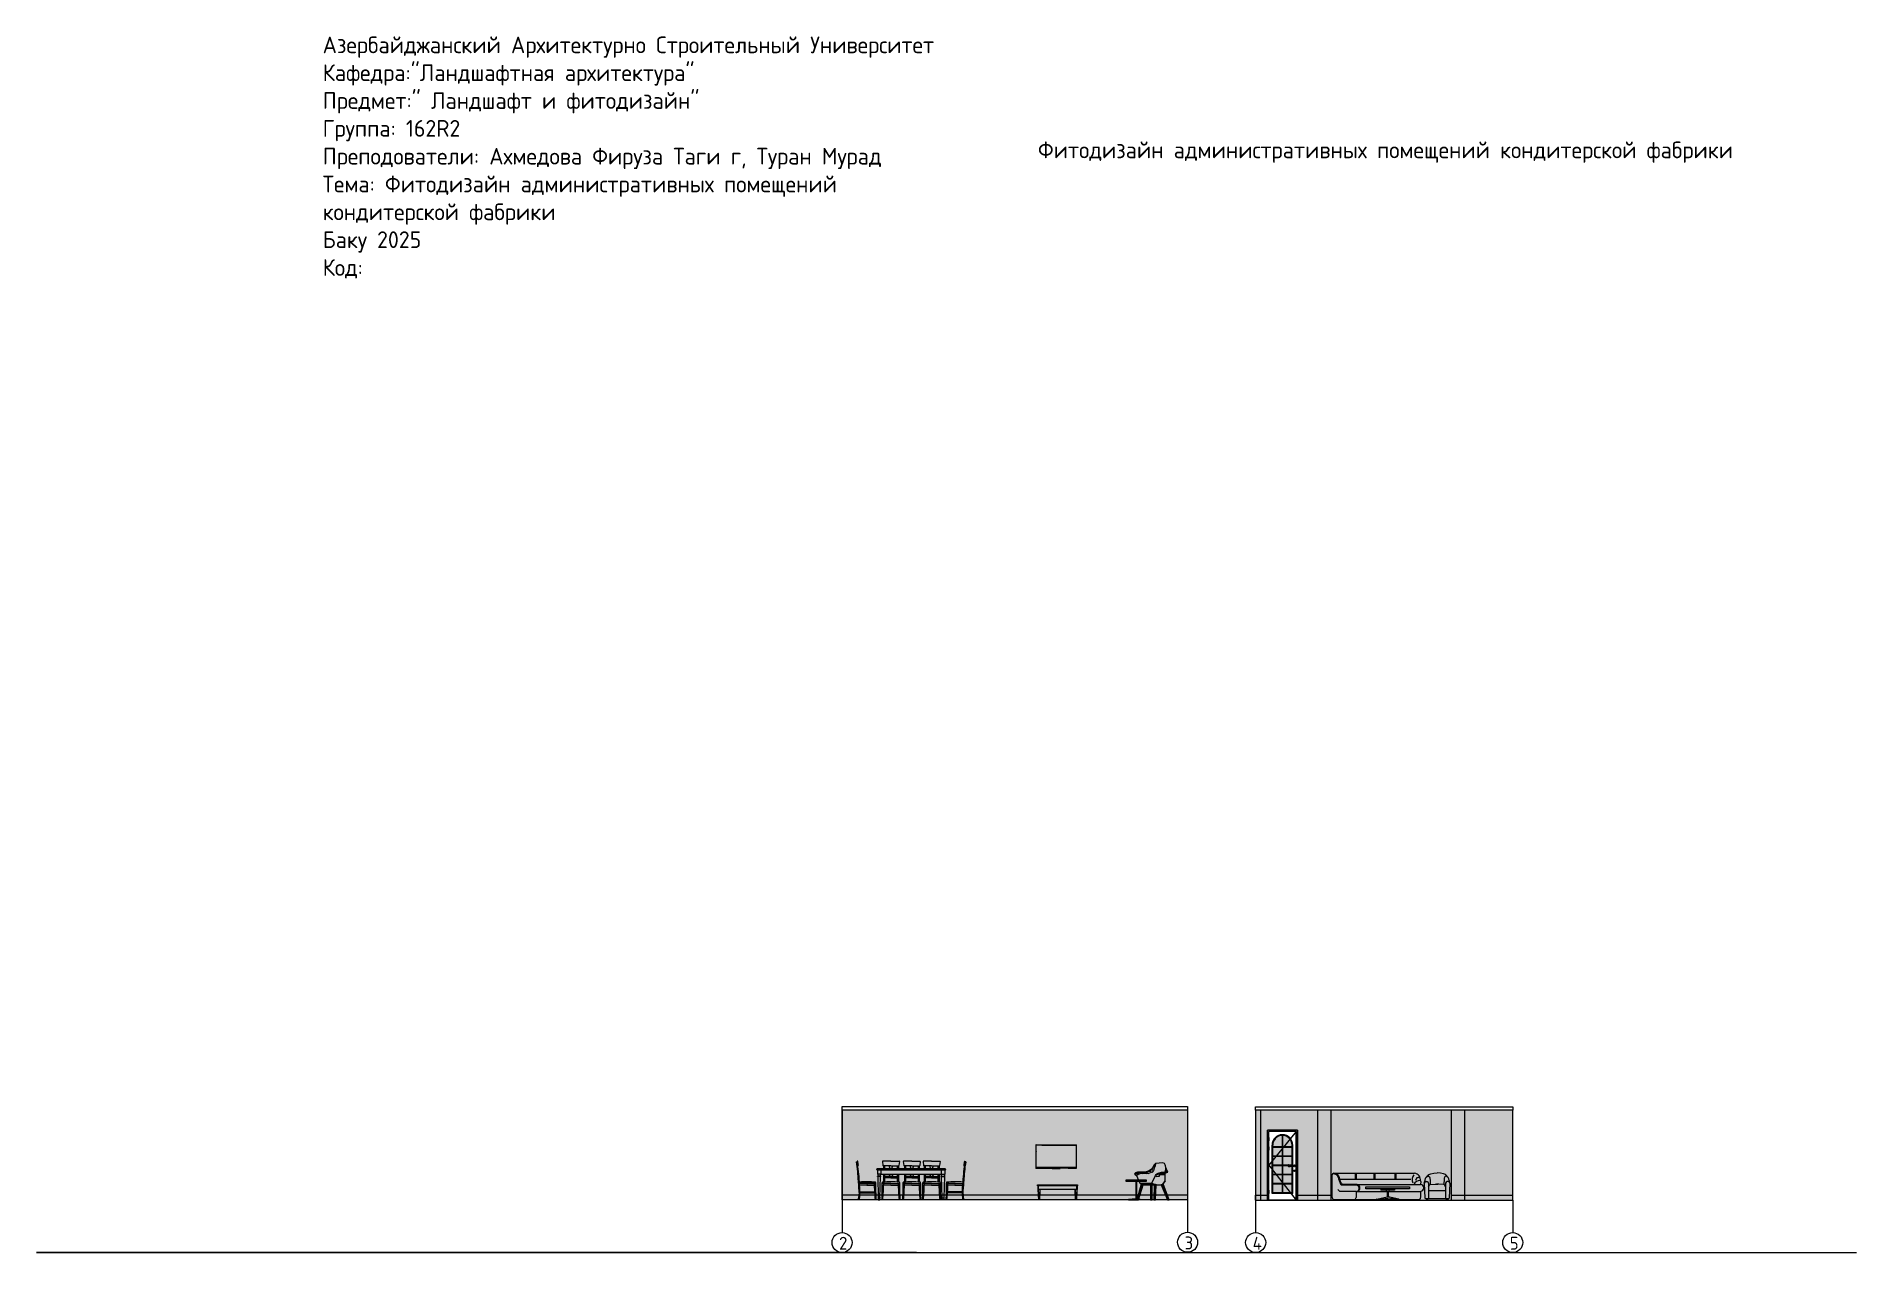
# Model space of a CAD drawing. Header units: inches. Extents: x -59797 to 874375, y -412711 to 5867.
# Drawn here: x 455788 to 510308, y -180190 to -143766 of the extents above; entities that cross this region are included whole.
import ezdxf

# ---------------------------------------------------------------- set-up
doc = ezdxf.new("R2010")
doc.units = ezdxf.units.IN
doc.header["$MEASUREMENT"] = 0
for name, color, linetype in [('1', 7, 'Continuous'), ('135', 135, 'Continuous'), ('8', 8, 'Continuous'), ('CYAN', 4, 'Continuous'), ('Edges', 7, 'Continuous'), ('FUR', 42, 'Continuous'), ('HA', 9, 'Continuous'), ('NOITHAT', 21, 'Continuous'), ('Plan 1', 7, 'Continuous'), ('SKIRTING', 2, 'Continuous'), ('TEFRIŞ', 11, 'Continuous'), ('wood', 26, 'Continuous')]:
    doc.layers.add(name, color=color, linetype=linetype)
doc.styles.add('Annotative', font='GOST Common.ttf')
doc.styles.add('gost', font='GOST Common.ttf')

msp = doc.modelspace()

# ---------------------------------------------------------------- texts
at = {"color": 18, "true_color": 0x000000, "insert": (464361.2, -143769.2), "char_height": 500, "attachment_point": 1, "style": 'Annotative'}
msp.add_mtext_dynamic_manual_height_columns('Азербайджанский Архитектурно Строительный Университет\\PКафедра:"Ландшафтная архитектура"\\PПредмет:" Ландшафт и фитодизайн"\\PГруппа: 162R2 \\PПреподователи: Ахмедова Фируза Таги г, Туран Мурад\\PТема: Фитодизайн административных помещений кондитерской фабрики \\PБаку 2025 \\PКод:', width=17980.141, gutter_width=100, heights=[0], dxfattribs=at)
at = {"color": 7, "insert": (485786.7, -146915.6), "char_height": 500, "width": 21535.341, "attachment_point": 1, "style": 'Annotative'}
msp.add_mtext('Фитодизайн административных помещений кондитерской фабрики ', dxfattribs=at)
at = {"layer": 'Plan 1', "color": 7, "char_height": 384.875, "attachment_point": 1, "style": 'gost'}
for s, insert in [('\\pt231.70618;2', (479829.1, -179717.5)), ('\\pt231.70618;3', (490179.1, -179709.1)), ('\\pt231.70618;4', (492217.7, -179717.5)), ('\\pt231.70618;5', (499917.7, -179717.5))]:
    msp.add_mtext_dynamic_manual_height_columns(s, width=384.875, gutter_width=0.55, heights=[0], dxfattribs=dict(at, insert=insert))

# ---------------------------------------------------------------- blocks, each defined once
blk = doc.blocks.new('stol')
at = {"transparency": 33554687}
h = blk.add_hatch(color=33, dxfattribs=at)
h.dxf.hatch_style = 1
h.paths.add_polyline_path([(1307, -738), (1205, -738), (1205, -871), (1307, -871)])
h.paths.add_polyline_path([(3119, -738), (1307, -738), (1307, -871), (3119, -871)])
h.paths.add_polyline_path([(1297, -937), (1215, -937), (1230, -1575), (1281, -1575)])
h.paths.add_polyline_path([(1298, -871), (1214, -871), (1215, -931), (1297, -931)])
h.paths.add_polyline_path([(1108, -1148), (891, -1148), (671, -1148, -0.004063), (674, -1196), (904, -1196), (1110, -1196, -0.001781)])
h.paths.add_polyline_path([(666, -1097, 0.017169), (602, -500, 0.373388), (599, -497), (579, -497, 0.464421), (576, -501, -0.033638), (634, -1078, 0.176825), (630, -1100, 0.001627), (654, -1467, -0.085001), (633, -1641), (658, -1641, 0.081674), (678, -1466, 0.031019)])
h.paths.add_polyline_path([(1150, -1148), (1108, -1148, 0.018293), (1138, -1641), (1162, -1641, -0.023277)])
h.paths.add_polyline_path([(1119, -1401), (679, -1401, -0.002027), (679, -1425), (1121, -1425, -0.000892)])
h.paths.add_polyline_path([(3210, -937), (3129, -937), (3144, -1575), (3195, -1575)])
h.paths.add_polyline_path([(3212, -871), (3128, -871), (3129, -931), (3211, -931)])
h.paths.add_polyline_path([(3221, -738), (3167, -738), (3119, -738), (3119, -871), (3221, -871)])
h.paths.add_polyline_path([(3317, -1148), (3275, -1148, -0.023277), (3263, -1641), (3287, -1641, 0.018293)])
h.paths.add_polyline_path([(3755, -1148), (3522, -1148), (3317, -1148, -0.001781), (3316, -1196), (3534, -1196), (3752, -1196, -0.004063)])
h.paths.add_polyline_path([(3795, -1100, 0.176825), (3792, -1078, -0.033638), (3850, -501, 0.464415), (3847, -497), (3827, -497, 0.373388), (3824, -500, 0.017169), (3759, -1097, 0.031019), (3748, -1466, 0.081674), (3768, -1641), (3793, -1641, -0.085001), (3772, -1467, 0.001627)])
h.paths.add_polyline_path([(3746, -1401), (3307, -1401, -0.000892), (3305, -1425), (3747, -1425, -0.002027)])
h.paths.add_polyline_path([(3195, -1581), (3144, -1581), (3146, -1641), (3194, -1641)])
h.paths.add_polyline_path([(1862, -489, 0.441024), (1859, -485), (1609, -485), (1360, -485, 0.441024), (1357, -489), (1368, -615, 0.387902), (1371, -618), (1609, -618), (1848, -618, 0.387902), (1851, -615)])
h.paths.add_polyline_path([(1420, -618), (1387, -618), (1387, -702), (1420, -702)])
h.paths.add_polyline_path([(1832, -618), (1799, -618), (1799, -702), (1832, -702)])
h.paths.add_polyline_path([(3080, -489, 0.441024), (3077, -485), (2827, -485), (2578, -485, 0.441024), (2575, -489), (2586, -615, 0.387902), (2589, -618), (2827, -618), (3065, -618, 0.387902), (3068, -615)])
h.paths.add_polyline_path([(2486, -489, 0.441024), (2483, -485), (2234, -485), (1984, -485, 0.441024), (1981, -489), (1993, -615, 0.387902), (1996, -618), (2234, -618), (2472, -618, 0.387902), (2475, -615)])
h.paths.add_polyline_path([(1799, -943), (1609, -943), (1420, -943), (1420, -979), (1609, -979), (1799, -979)])
h.paths.add_polyline_path([(3017, -943), (2827, -943), (2637, -943), (2637, -979), (2827, -979), (3017, -979)])
h.paths.add_polyline_path([(2424, -943), (2234, -943), (2044, -943), (2044, -979), (2234, -979), (2424, -979)])
h.paths.add_polyline_path([(2044, -871), (2011, -871), (2011, -1109, -0.003079), (2044, -1107)])
h.paths.add_polyline_path([(2457, -871), (2424, -871), (2424, -1107, -0.003079), (2457, -1109)])
h.paths.add_polyline_path([(2457, -618), (2424, -618), (2424, -702), (2457, -702)])
h.paths.add_polyline_path([(2044, -618), (2011, -618), (2011, -702), (2044, -702)])
h.paths.add_polyline_path([(2637, -871), (2604, -871), (2604, -1109, -0.003079), (2637, -1107)])
h.paths.add_polyline_path([(3050, -871), (3017, -871), (3017, -1107, -0.003079), (3050, -1109)])
h.paths.add_polyline_path([(3050, -618), (3017, -618), (3017, -702), (3050, -702)])
h.paths.add_polyline_path([(2637, -618), (2604, -618), (2604, -702), (2637, -702)])
h.paths.add_polyline_path([(1393, -1148), (1351, -1148, -0.023277), (1339, -1641), (1363, -1641, 0.018293)])
h.paths.add_polyline_path([(1868, -1148), (1826, -1148, 0.018293), (1856, -1641), (1880, -1641, -0.023277)])
h.paths.add_polyline_path([(1826, -1148), (1609, -1148), (1393, -1148, -0.001781), (1391, -1196), (1609, -1196), (1828, -1196, -0.001781)])
h.paths.add_polyline_path([(2451, -1148), (2234, -1148), (2017, -1148, -0.001781), (2016, -1196), (2234, -1196), (2452, -1196, -0.001781)])
h.paths.add_polyline_path([(2017, -1148), (1975, -1148, -0.023277), (1963, -1641), (1987, -1641, 0.018293)])
h.paths.add_polyline_path([(2493, -1148), (2451, -1148, 0.018293), (2481, -1641), (2505, -1641, -0.023277)])
h.paths.add_polyline_path([(1832, -871), (1799, -871), (1799, -1107, -0.003079), (1832, -1109)])
h.paths.add_polyline_path([(1420, -871), (1387, -871), (1387, -1109, -0.003079), (1420, -1107)])
h.paths.add_polyline_path([(2610, -1148), (2568, -1148, -0.023277), (2556, -1641), (2580, -1641, 0.018293)])
h.paths.add_polyline_path([(3044, -1148), (2827, -1148), (2610, -1148, -0.001781), (2609, -1196), (2827, -1196), (3045, -1196, -0.001781)])
h.paths.add_polyline_path([(1649, -666, 0.12723), (1664, -618), (1609, -618), (1555, -618, 0.12723), (1570, -666, 0.26633), (1585, -699, -0.005688), (1585, -702), (1634, -702, -0.005676), (1634, -699, 0.26633)])
h.paths.add_polyline_path([(1650, -888, 0.107032), (1640, -875, 0.020056), (1645, -871), (1575, -871, 0.020056), (1580, -875, 0.241448), (1568, -907, 0.281234), (1555, -943), (1609, -943), (1664, -943, 0.278426), (1652, -907, 0.132624)])
h.paths.add_polyline_path([(2288, -618), (2234, -618), (2180, -618, 0.12723), (2195, -666, 0.26633), (2210, -699, -0.005535), (2210, -702), (2258, -702, -0.005523), (2258, -699, 0.26633), (2273, -666, 0.12723)])
h.paths.add_polyline_path([(2276, -907, 0.132624), (2274, -888, 0.107032), (2265, -875, 0.020056), (2270, -871), (2199, -871, 0.020056), (2204, -875, 0.241448), (2192, -907, 0.281234), (2180, -943), (2234, -943), (2288, -943, 0.278426)])
h.paths.add_polyline_path([(2881, -618), (2827, -618), (2773, -618, 0.12723), (2788, -666, 0.26633), (2803, -699, -0.005389), (2803, -702), (2851, -702, -0.005377), (2851, -699, 0.26633), (2866, -666, 0.12723)])
h.paths.add_polyline_path([(2867, -888, 0.107032), (2858, -875, 0.020056), (2863, -871), (2792, -871, 0.020056), (2798, -875, 0.241448), (2785, -907, 0.281234), (2773, -943), (2827, -943), (2881, -943, 0.278426), (2869, -907, 0.132624)])
at = {"true_color": 0xe0cdae, "transparency": 33554687}
h = blk.add_hatch(color=9, dxfattribs=at)
h.dxf.hatch_style = 1
h.paths.add_polyline_path([(1144, -1112, 0.044249), (667, -1110, -0.00322), (671, -1148), (904, -1148), (1150, -1148), (1154, -1126, 0.440202)])
h.paths.add_polyline_path([(616, -488, 0.372992), (613, -485), (603, -485, 0.456643), (600, -489, -0.00372), (618, -618), (630, -618, 0.452273), (633, -615, 0.003647)])
h = blk.add_hatch(color=9, dxfattribs=at)
h.dxf.hatch_style = 1
h.paths.add_polyline_path([(3825, -489, 0.456643), (3822, -485), (3812, -485, 0.372992), (3810, -488, 0.003647), (3792, -615, 0.452273), (3795, -618), (3808, -618, -0.00372)])
at = {"true_color": 0xc7c8ca, "transparency": 33554687}
h = blk.add_hatch(color=9, dxfattribs=at)
h.dxf.hatch_style = 1
h.paths.add_polyline_path([(3233, -713, -0.103978), (3233, -709, 0.254337), (3229, -704), (1196, -705, 0.254337), (1193, -709, -0.103978), (1192, -713, -0.186918), (1188, -717, -0.052031), (1186, -719), (3240, -718, -0.052031), (3237, -717, -0.186918)])
h.paths.add_polyline_path([(3252, -724, 0.120772), (3250, -722, 0.08176), (3248, -721, -0.013705), (3242, -719, -0.049549), (3240, -718), (1186, -719, -0.049549), (1183, -720, -0.013705), (1178, -721, 0.081778), (1176, -722, 0.12089), (1174, -724, 0.181919), (1174, -729, 0.266222), (1177, -732, 0.072796), (1183, -732, -0.046734), (1191, -733, -0.108869), (1196, -734, -0.162317), (1199, -738), (3167, -738), (3221, -738), (3227, -738, -0.162317), (3230, -734, -0.108882), (3234, -732, -0.046735), (3242, -732, 0.07276), (3248, -732, 0.265806), (3252, -728, 0.181965)])
at = {"transparency": 33554687}
h = blk.add_hatch(color=253, dxfattribs=at)
h.dxf.hatch_style = 1
h.paths.add_polyline_path([(1307, -931), (1205, -931), (1205, -937), (1307, -937)])
h.paths.add_polyline_path([(1295, -1575), (1217, -1575), (1217, -1581), (1295, -1581)])
h.paths.add_polyline_path([(3221, -931), (3119, -931), (3119, -937), (3221, -937)])
h.paths.add_polyline_path([(3209, -1575), (3131, -1575), (3131, -1581), (3209, -1581)])
h = blk.add_hatch(color=33, dxfattribs=at)
h.dxf.hatch_style = 1
h.paths.add_polyline_path([(1281, -1581), (1230, -1581), (1232, -1641), (1280, -1641)])
at = {"true_color": 0xe0cdae, "transparency": 33554687}
h = blk.add_hatch(color=9, dxfattribs=at)
h.dxf.hatch_style = 1
h.paths.add_polyline_path([(2827, -1100, 0.023415), (2575, -1112, 0.440202), (2564, -1126), (2568, -1148), (2827, -1148), (3086, -1148), (3090, -1126, 0.440202), (3079, -1112, 0.023415)])
h.paths.add_polyline_path([(1862, -1112, 0.023415), (1609, -1100, 0.023415), (1357, -1112, 0.440202), (1347, -1126), (1351, -1148), (1609, -1148), (1868, -1148), (1872, -1126, 0.440202)])
h.paths.add_polyline_path([(2497, -1126, 0.440202), (2486, -1112, 0.023415), (2234, -1100, 0.023415), (1982, -1112, 0.440202), (1971, -1126), (1975, -1148), (2234, -1148), (2493, -1148)])
h.paths.add_polyline_path([(3758, -1110, 0.044249), (3282, -1112, 0.440202), (3271, -1126), (3275, -1148), (3534, -1148), (3755, -1148, -0.00322)])
at = {"transparency": 33554687}
h = blk.add_hatch(color=33, dxfattribs=at)
h.dxf.hatch_style = 1
h.paths.add_polyline_path([(3086, -1148), (3044, -1148, 0.018293), (3074, -1641), (3098, -1641, -0.023277)])
at = {"color": 18, "true_color": 0x000000}
for points in [[(1232, -1641), (1280, -1641)], [(3194, -1641), (3146, -1642)]]:
    blk.add_lwpolyline(points, dxfattribs=at)
at = {"layer": 'TEFRIŞ', "color": 18, "true_color": 0x000000}
for p, q in [((579, -497), (599, -497)), ((613, -485), (603, -485)), ((1357, -489), (1368, -615)), ((1609, -485), (1360, -485)), ((1609, -485), (1859, -485)), ((1862, -489), (1851, -615)), ((1981, -489), (1993, -615)), ((2234, -485), (1984, -485)), ((2234, -485), (2483, -485)), ((2486, -489), (2475, -615)), ((2575, -489), (2586, -615)), ((2827, -485), (2578, -485)), ((2827, -485), (3077, -485)), ((3080, -489), (3068, -615)), ((3812, -485), (3822, -485)), ((3847, -497), (3827, -497)), ((618, -618), (630, -618)), ((1186, -719), (3240, -718)), ((1196, -705), (3229, -704)), ((1196, -705), (1199, -705)), ((1199, -705), (1199, -702)), ((1199, -702), (3227, -702)), ((1199, -733), (3235, -732)), ((1205, -738), (1199, -738)), ((1199, -738), (3167, -738)), ((1205, -738), (1205, -871)), ((1307, -871), (1205, -871)), ((1307, -931), (1205, -931)), ((1205, -937), (1205, -931)), ((1307, -937), (1205, -937)), ((1214, -871), (1215, -931)), ((1215, -937), (1230, -1575)), ((1281, -1575), (1297, -937)), ((1297, -931), (1298, -871)), ((1307, -738), (1307, -871)), ((1307, -871), (3119, -871)), ((1307, -937), (1307, -931)), ((1609, -618), (1371, -618)), ((1387, -618), (1387, -702)), ((1387, -871), (1387, -1109)), ((1420, -618), (1420, -702)), ((1420, -871), (1420, -1109)), ((1609, -943), (1420, -943)), ((1609, -979), (1420, -979)), ((1609, -618), (1848, -618)), ((1609, -943), (1799, -943)), ((1609, -979), (1799, -979)), ((1799, -618), (1799, -702)), ((1799, -871), (1799, -1109)), ((1832, -618), (1832, -702)), ((1832, -871), (1832, -1109)), ((2234, -618), (1996, -618)), ((2011, -618), (2011, -702)), ((2011, -871), (2011, -1109)), ((2044, -618), (2044, -702)), ((2044, -871), (2044, -1109)), ((2234, -943), (2044, -943)), ((2234, -979), (2044, -979)), ((2234, -618), (2472, -618)), ((2234, -943), (2424, -943)), ((2234, -979), (2424, -979)), ((2424, -618), (2424, -702)), ((2424, -871), (2424, -1109)), ((2457, -618), (2457, -702)), ((2457, -871), (2457, -1109)), ((2827, -618), (2589, -618)), ((2604, -618), (2604, -702)), ((2604, -871), (2604, -1109)), ((2637, -618), (2637, -702)), ((2637, -871), (2637, -1109)), ((2827, -943), (2637, -943)), ((2827, -979), (2637, -979)), ((2827, -618), (3065, -618)), ((2827, -943), (3017, -943)), ((2827, -979), (3017, -979)), ((2861, -738), (3227, -738)), ((3017, -618), (3017, -702)), ((3017, -871), (3017, -1109)), ((3050, -618), (3050, -702)), ((3050, -871), (3050, -1109)), ((3119, -738), (3119, -871)), ((3119, -871), (3221, -871)), ((3119, -937), (3119, -931)), ((3119, -931), (3221, -931)), ((3119, -937), (3221, -937)), ((3129, -931), (3128, -871)), ((3144, -1575), (3129, -937)), ((3221, -738), (3167, -738)), ((3210, -937), (3195, -1575)), ((3212, -871), (3211, -931)), ((3221, -738), (3227, -738)), ((3221, -738), (3221, -871)), ((3221, -937), (3221, -931)), ((3227, -704), (3227, -702)), ((3229, -704), (3227, -704)), ((3808, -618), (3795, -618)), ((904, -1148), (671, -1148)), ((904, -1196), (674, -1196)), ((679, -1401), (1119, -1401)), ((679, -1425), (1121, -1425)), ((891, -1148), (1150, -1148)), ((891, -1196), (1110, -1196)), ((1150, -1148), (1154, -1126)), ((1295, -1575), (1217, -1575)), ((1217, -1575), (1217, -1581)), ((1295, -1581), (1217, -1581)), ((1230, -1581), (1232, -1641)), ((1280, -1641), (1281, -1581)), ((1295, -1575), (1295, -1581)), ((1351, -1148), (1347, -1126)), ((1609, -1148), (1351, -1148)), ((1609, -1196), (1391, -1196)), ((1609, -1148), (1868, -1148)), ((1609, -1196), (1828, -1196)), ((1868, -1148), (1872, -1126)), ((1975, -1148), (1971, -1126)), ((2234, -1148), (1975, -1148)), ((2234, -1196), (2016, -1196)), ((2234, -1148), (2493, -1148)), ((2234, -1196), (2452, -1196)), ((2493, -1148), (2497, -1126)), ((2568, -1148), (2564, -1126)), ((2827, -1148), (2568, -1148)), ((2827, -1196), (2609, -1196)), ((2827, -1148), (3086, -1148)), ((2827, -1196), (3045, -1196)), ((3086, -1148), (3090, -1126)), ((3131, -1575), (3131, -1581)), ((3131, -1575), (3209, -1575)), ((3131, -1581), (3209, -1581)), ((3146, -1641), (3144, -1581)), ((3195, -1581), (3194, -1641)), ((3209, -1575), (3209, -1581)), ((3275, -1148), (3271, -1126)), ((3534, -1148), (3275, -1148)), ((3747, -1425), (3305, -1425)), ((3746, -1401), (3307, -1401)), ((3534, -1196), (3316, -1196)), ((3522, -1148), (3755, -1148)), ((3522, -1196), (3752, -1196))]:
    blk.add_line(p, q, dxfattribs=at)
blk.add_lwpolyline([(3051, -871), (3051, -1110)], dxfattribs=at)
for centre, radius, start, end in [((579, -501), 3.01, 90, 189.6446), ((-3678, -1224), 4315, 1.9384, 9.6446), ((599, -501), 3.01, 8.1, 90), ((603, -488), 3.01, 90, 188.174), ((-8062, -1733), 8751, 4.1655, 8.174), ((613, -488), 3.01, 8.1796, 90), ((-8046, -1733), 8751, 7.3439, 8.1796), ((1360, -488), 3.01, 90, 185.1944), ((1859, -488), 3.01, 354.8056, 90), ((1984, -488), 3.01, 90, 185.1944), ((2483, -488), 3.01, 354.8056, 90), ((2578, -488), 3.01, 90, 185.1944), ((3077, -488), 3.01, 354.8056, 90), ((12487, -1733), 8751, 171.826, 175.8345), ((12472, -1733), 8751, 171.8204, 172.6561), ((8104, -1224), 4315, 170.3554, 178.0616), ((3812, -488), 3.01, 90, 171.8204), ((3822, -488), 3.01, 351.826, 90), ((3827, -501), 3.01, 90, 171.9), ((3847, -501), 3.01, 350.3554, 90), ((630, -615), 3.01, 270, 7.3439), ((662, -1094), 32.2, 149.6399, 189.7504), ((1180, -727), 6.03, 130.1782, 157.4812), ((1179, -727), 5.97, 157.612, 197.0315), ((1179, -727), 5.06, 193.7371, 254.9458), ((1180, -727), 6.71, 107.709, 127.2045), ((1182, -712), 20.4, 255.533, 273.992), ((1154, -619), 105, 282.8281, 286.0026), ((1180, -706), 14.1, 283.4243, 305.7101), ((1186, -774), 41.8, 84.106, 94.1028), ((1185, -710), 7.83, 295.4384, 336.6449), ((1190, -744), 11.1, 58.4369, 88.2079), ((1183, -709), 9.52, 333.5309, 0.6403), ((1199, -710), 5.91, 115.431, 172.5634), ((1191, -741), 8.01, 17.5792, 54.4482), ((1371, -615), 3.01, 185.1944, 270), ((1591, -935), 36.8, 130.4479, 192.6822), ((1656, -613), 101, 182.8525, 211.8556), ((1604, -903), 36.7, 131.3227, 188.7111), ((1604, -901), 36.7, 158.4922, 188.7111), ((1607, -670), 36.6, 174.6172, 234.2707), ((1636, -810), 86.6, 224.7937, 229.3895), ((1455, -687), 131, 353.362, 354.6638), ((1612, -670), 36.6, 305.7293, 5.3828), ((1764, -687), 131, 185.3362, 186.6352), ((1584, -810), 86.6, 310.6105, 315.2063), ((1616, -903), 36.7, 351.2889, 48.6773), ((1563, -613), 101, 328.1444, 357.1475), ((1615, -901), 36.7, 351.2889, 21.5078), ((1628, -935), 36.8, 347.3178, 49.5521), ((1848, -615), 3.01, 270, 354.8056), ((1996, -615), 3.01, 185.1944, 270), ((2216, -935), 36.8, 130.4479, 192.6822), ((2280, -613), 101, 182.8525, 211.8556), ((2228, -901), 36.7, 158.4922, 188.7111), ((2229, -903), 36.7, 131.3227, 188.7111), ((2231, -670), 36.6, 174.6172, 234.2707), ((2261, -810), 86.6, 224.7937, 229.3895), ((2080, -687), 131, 353.362, 354.6638), ((2237, -670), 36.6, 305.7293, 5.3828), ((2388, -687), 131, 185.3362, 186.6352), ((2208, -810), 86.6, 310.6105, 315.2063), ((2240, -903), 36.7, 351.2889, 48.6773), ((2187, -613), 101, 328.1444, 357.1475), ((2240, -901), 36.7, 351.2889, 21.5078), ((2252, -935), 36.8, 347.3178, 49.5521), ((2472, -615), 3.01, 270, 354.8056), ((2589, -615), 3.01, 185.1944, 270), ((2809, -935), 36.8, 130.4479, 192.6822), ((2874, -613), 101, 182.8525, 211.8556), ((2822, -903), 36.7, 131.3227, 188.7111), ((2821, -901), 36.7, 158.4922, 188.7111), ((2824, -670), 36.6, 174.6172, 234.2707), ((2854, -810), 86.6, 224.7937, 229.3895), ((2673, -687), 131, 353.362, 354.6638), ((2830, -670), 36.6, 305.7293, 5.3828), ((2981, -687), 131, 185.3362, 186.6352), ((2801, -810), 86.6, 310.6105, 315.2063), ((2834, -903), 36.7, 351.2889, 48.6773), ((2781, -613), 101, 328.1444, 357.1475), ((2833, -901), 36.7, 351.2889, 21.5078), ((2845, -935), 36.8, 347.3178, 49.5521), ((3065, -615), 3.01, 270, 354.8056), ((3235, -740), 8.01, 125.5518, 162.4208), ((3227, -710), 5.91, 7.4366, 64.569), ((3236, -743), 11.1, 91.7921, 121.5631), ((3242, -709), 9.52, 179.3597, 206.4691), ((3241, -710), 7.83, 203.3551, 244.5616), ((3239, -774), 41.8, 85.8972, 95.894), ((3246, -706), 14.1, 234.2899, 256.5757), ((3271, -619), 105, 253.9974, 257.1719), ((3243, -712), 20.4, 266.008, 284.467), ((3246, -727), 6.71, 52.7955, 72.291), ((3247, -727), 5.06, 285.0542, 346.2629), ((3246, -726), 6.03, 22.5188, 49.8218), ((3246, -726), 5.97, 342.9685, 22.388), ((3795, -615), 3.01, 172.6561, 270), ((3764, -1094), 32.2, 350.2496, 30.3601), ((57051, 2384), 56529, 183.5333, 183.9061), ((133, -1492), 521, 343.3022, 2.7363), ((133, -1492), 546, 344.0594, 2.7363), ((-2292, -1377), 2971, 358.2922, 5.3988), ((891, -3796), 2696, 84.6347, 94.7693), ((7868, -985), 6762, 181.3694, 185.5838), ((1142, -1124), 12, 349.5978, 84.6347), ((6456, -1265), 5307, 178.7303, 184.0641), ((-3955, -1265), 5307, 355.9359, 1.2697), ((1359, -1124), 12, 95.3653, 190.4022), ((1609, -3796), 2696, 90, 95.3653), ((-5367, -985), 6762, 354.4162, 358.6306), ((1609, -3796), 2696, 84.6347, 90), ((8586, -985), 6762, 181.3694, 185.5838), ((1860, -1124), 12, 349.5978, 84.6347), ((7174, -1265), 5307, 178.7303, 184.0641), ((-3330, -1265), 5307, 355.9359, 1.2697), ((1983, -1124), 12, 95.3653, 190.4022), ((2234, -3796), 2696, 90, 95.3653), ((-4743, -985), 6762, 354.4162, 358.6306), ((2234, -3796), 2696, 84.6347, 90), ((9210, -985), 6762, 181.3694, 185.5838), ((2485, -1124), 12, 349.5978, 84.6347), ((7798, -1265), 5307, 178.7303, 184.0641), ((-2737, -1265), 5307, 355.9359, 1.2697), ((2576, -1124), 12, 95.3653, 190.4022), ((2827, -3796), 2696, 90, 95.3653), ((-4149, -985), 6762, 354.4162, 358.6306), ((2827, -3796), 2696, 84.6347, 90), ((9804, -985), 6762, 181.3773, 185.5692), ((3078, -1124), 12, 349.5978, 84.6347), ((8391, -1265), 5307, 178.7303, 184.0641), ((-2030, -1265), 5307, 355.9359, 1.2697), ((3283, -1124), 12, 95.3653, 190.4022), ((3534, -3796), 2696, 85.2307, 95.3653), ((-3442, -985), 6762, 354.4162, 358.6306), ((6717, -1377), 2971, 174.6012, 181.7078), ((4293, -1492), 546, 177.2637, 195.9406), ((4293, -1492), 521, 177.2637, 196.6978), ((-52626, 2384), 56529, 356.0939, 356.4667), ((632, -1641), 1, 0, 0)]:
    blk.add_arc(centre, radius, start, end, dxfattribs=at)
blk = doc.blocks.new('tv')
at = {"true_color": 0x000000, "transparency": 33554687}
h = blk.add_hatch(color=18, dxfattribs=at)
h.dxf.hatch_style = 1
h.paths.add_polyline_path([(584, -445), (584, -445), (584, -445), (584, -445), (-443, -445), (-613, -445), (-614, -445), (-619, -463), (-619, -464), (-620, -464), (-624, -464), (-625, -464), (-625, -465), (-327, -465), (-315, -465), (-315, -465), (-134, -465), (104, -465), (337, -465), (349, -465), (349, -465), (595, -465), (595, -464), (590, -464), (590, -464), (589, -463)])
h.paths.add_polyline_path([(-614, 24), (-614, 28), (-614, 43), (-614, 44), (-614, 48), (-614, 225), (-616, 228), (-619, 230), (-619, 230), (-620, 230), (-620, 230), (-625, 230), (-625, -464), (-620, -464), (-620, -464), (-619, -464), (-619, -463), (-619, -463), (-614, -445), (-614, -445), (-614, -445), (-614, -160), (-614, -156), (-614, -152), (-614, -141), (-614, -141), (-614, -137)])
h.paths.add_polyline_path([(-614, 225), (-614, 225), (-614, 225), (-614, 225)], flags=17)
h.paths.add_polyline_path([(590, 230), (590, 231), (595, 231), (595, 231), (-591, 231), (-591, 225), (-443, 225), (584, 225), (584, 225), (587, 228)])
h.paths.add_polyline_path([(-591, 231), (-619, 231), (-619, 230), (-616, 228), (-614, 225), (-613, 225), (-591, 225)])
h.paths.add_polyline_path([(595, 230), (590, 230), (590, 230), (590, 230), (590, 230), (589, 230), (587, 228), (584, 225), (584, -445), (584, -445), (589, -463), (590, -463), (590, -464), (590, -464), (590, -464), (595, -464)])
h.paths.add_polyline_path([(99, -467), (99, -466), (99, -466), (99, -466), (98, -465), (98, -465), (98, -465), (97, -465), (96, -465), (94, -465), (93, -465), (92, -465), (-121, -465), (-122, -465), (-124, -465), (-126, -465), (-126, -465), (-128, -465), (-128, -465), (-128, -465), (-128, -466), (-128, -466), (-128, -466), (-128, -467), (-127, -472), (-127, -473), (-127, -473), (-127, -473), (-127, -473), (-126, -474), (-126, -474), (-124, -474), (-123, -474), (-122, -474), (-122, -474), (-121, -474), (-120, -474), (-120, -474), (-119, -474), (-119, -474), (-118, -474), (-118, -474), (-117, -474), (-117, -474), (-116, -474), (-116, -474), (-115, -474), (-115, -474), (-114, -474), (-113, -474), (-113, -474), (-111, -474), (81, -474), (84, -474), (84, -474), (85, -474), (85, -474), (85, -474), (86, -474), (87, -474), (87, -474), (87, -474), (88, -474), (88, -474), (89, -474), (90, -474), (90, -474), (91, -474), (92, -474), (92, -474), (93, -474), (93, -474), (95, -474), (96, -474), (96, -474), (97, -473), (97, -473), (97, -473), (98, -473), (98, -472)])
h.paths.add_polyline_path([(-128, -467), (-128, -466), (-128, -466), (-128, -465), (-128, -465), (-128, -465), (-126, -465), (-126, -465), (-124, -465), (-122, -465), (-121, -465), (92, -465), (93, -465), (94, -465), (96, -465), (97, -465), (98, -465), (98, -465), (98, -465), (99, -466), (99, -466), (99, -467), (98, -472), (98, -473), (98, -473), (97, -473), (97, -473), (96, -474), (96, -474), (95, -474), (93, -474), (100, -474), (101, -474), (101, -474), (102, -473), (102, -473), (102, -473), (103, -472), (104, -465), (-134, -465), (-132, -472), (-132, -473), (-132, -473), (-131, -473), (-131, -474), (-130, -474), (-130, -474), (-123, -474), (-124, -474), (-126, -474), (-126, -474), (-127, -473), (-127, -473), (-127, -473), (-127, -473), (-127, -473), (-127, -472)])
at = {"transparency": 33554687}
h = blk.add_hatch(color=253, dxfattribs=at)
h.dxf.hatch_style = 1
h.set_gradient(color2=(147, 149, 152))
h.paths.add_polyline_path([(584, 225), (584, 225), (-443, 225), (-613, 225), (-613, 48), (-613, 44), (-613, 43), (-613, 28), (-613, 27), (-613, 24), (-613, -137), (-613, -140), (-613, -152), (-613, -156), (-613, -156), (-613, -157), (-613, -160), (-613, -444), (-443, -445), (584, -445), (584, -445)])
at = {"layer": 'Edges'}
for p, q in [((-625, 231), (-625, 231)), ((-625, 231), (-624, 231)), ((-625, 231), (-619, 231)), ((-625, 230), (-625, -464)), ((-625, 230), (-624, 230)), ((-624, 230), (-624, 231)), ((-620, 231), (-624, 231)), ((-620, 230), (-624, 230)), ((-620, 230), (-620, 231)), ((-620, 230), (-620, 231)), ((-619, 230), (-620, 230)), ((-620, 230), (-619, 230)), ((-620, 230), (-620, 230)), ((-619, 231), (-619, 230)), ((-619, 231), (-591, 231)), ((-619, 230), (-619, 230)), ((-619, 230), (-619, 230)), ((-619, 230), (-619, 230)), ((-619, 230), (-619, 230)), ((-616, 228), (-619, 230)), ((-619, 230), (-616, 228)), ((-616, 228), (-616, 228)), ((-616, 228), (-614, 225)), ((-616, 228), (-614, 225)), ((-614, 225), (-614, 225)), ((-614, 225), (-614, 225)), ((-614, 225), (-614, 225)), ((-613, 225), (-614, 225)), ((-614, 48), (-614, 225)), ((-614, 225), (-614, 225)), ((-614, 225), (-614, 225)), ((-614, 225), (-613, 225)), ((-614, 48), (-613, 48)), ((-614, 44), (-614, 48)), ((-613, 44), (-614, 44)), ((-614, 43), (-614, 44)), ((-613, 43), (-614, 43)), ((-614, 28), (-614, 43)), ((-614, 28), (-613, 27)), ((-614, 28), (-613, 28)), ((-614, 24), (-614, 28)), ((-614, 28), (-614, 28)), ((-613, 24), (-614, 24)), ((-614, -137), (-614, 24)), ((-591, 225), (-613, 225)), ((-443, 225), (-613, 225)), ((-613, 48), (-613, 225)), ((-613, 44), (-613, 48)), ((-613, 44), (-613, 44)), ((-613, 43), (-613, 44)), ((-613, 43), (-613, 43)), ((-613, 28), (-613, 43)), ((-613, 28), (-613, 28)), ((-613, 27), (-613, 28)), ((-613, 27), (-613, 27)), ((-613, 24), (-613, 27)), ((-613, -137), (-613, 24)), ((-591, 231), (-591, 225)), ((-591, 231), (595, 231)), ((-443, 225), (-591, 225)), ((-443, 225), (584, 225)), ((584, 225), (587, 228)), ((584, 225), (587, 228)), ((584, 225), (584, -445)), ((584, 225), (584, 225)), ((584, 225), (584, 225)), ((584, 225), (584, 225)), ((584, 225), (584, 225)), ((584, 225), (584, 225)), ((584, 225), (584, 225)), ((584, 225), (584, 225)), ((587, 228), (589, 230)), ((587, 228), (589, 230)), ((587, 228), (587, 228)), ((590, 230), (589, 230)), ((589, 230), (590, 230)), ((590, 231), (590, 230)), ((590, 231), (590, 230)), ((590, 231), (595, 231)), ((590, 230), (590, 230)), ((590, 230), (590, 230)), ((590, 230), (590, 230)), ((590, 230), (590, 230)), ((590, 230), (590, 230)), ((590, 230), (595, 230)), ((595, 231), (595, 231)), ((595, 231), (595, 230)), ((595, 231), (595, 231)), ((595, -464), (595, 230)), ((595, 230), (595, 230)), ((-625, -465), (-625, -464)), ((-625, -464), (-624, -464)), ((-625, -464), (-624, -464)), ((-625, -465), (-327, -465)), ((-624, -464), (-624, -464)), ((-620, -464), (-624, -464)), ((-620, -464), (-624, -464)), ((-620, -464), (-620, -464)), ((-619, -464), (-620, -464)), ((-620, -464), (-620, -464)), ((-620, -464), (-619, -464)), ((-620, -464), (-620, -464)), ((-619, -463), (-614, -445)), ((-614, -445), (-619, -463)), ((-619, -463), (-619, -463)), ((-619, -463), (-619, -464)), ((-619, -464), (-619, -463)), ((-619, -464), (-619, -464)), ((-614, -137), (-613, -137)), ((-614, -141), (-614, -137)), ((-613, -140), (-614, -141)), ((-613, -141), (-614, -141)), ((-614, -141), (-614, -141)), ((-614, -152), (-614, -141)), ((-613, -152), (-614, -152)), ((-614, -156), (-614, -152)), ((-614, -156), (-613, -157)), ((-614, -156), (-613, -156)), ((-614, -160), (-614, -156)), ((-614, -156), (-614, -156)), ((-613, -160), (-614, -160)), ((-614, -445), (-614, -160)), ((-614, -445), (-614, -445)), ((-614, -445), (-613, -445)), ((-614, -445), (-613, -445)), ((-613, -140), (-613, -137)), ((-613, -140), (-613, -140)), ((-613, -141), (-613, -140)), ((-613, -141), (-613, -141)), ((-613, -141), (-613, -141)), ((-613, -141), (-613, -141)), ((-613, -152), (-613, -141)), ((-613, -156), (-613, -152)), ((-613, -156), (-613, -156)), ((-613, -156), (-613, -156)), ((-613, -157), (-613, -156)), ((-613, -156), (-613, -156)), ((-613, -157), (-613, -157)), ((-613, -160), (-613, -157)), ((-613, -444), (-613, -160)), ((-443, -445), (-613, -444)), ((-443, -445), (-613, -445)), ((584, -445), (-443, -445)), ((-327, -465), (-327, -465)), ((-327, -465), (-315, -465)), ((-315, -465), (-315, -465)), ((-315, -465), (-134, -465)), ((-132, -472), (-134, -465)), ((-134, -465), (104, -465)), ((-132, -472), (-132, -473)), ((-132, -473), (-131, -473)), ((-132, -473), (-132, -473)), ((-131, -473), (-131, -474)), ((-131, -474), (-130, -474)), ((-130, -474), (-130, -474)), ((-130, -474), (-123, -474)), ((-128, -466), (-128, -465)), ((-128, -465), (-126, -465)), ((-128, -465), (-128, -465)), ((-128, -465), (-128, -465)), ((-128, -467), (-128, -466)), ((-128, -466), (-128, -466)), ((-128, -466), (-128, -466)), ((-127, -472), (-128, -467)), ((-127, -473), (-127, -472)), ((-126, -474), (-127, -473)), ((-127, -473), (-127, -473)), ((-127, -473), (-127, -473)), ((-127, -473), (-127, -473)), ((-127, -473), (-127, -473)), ((-126, -465), (-124, -465)), ((-126, -465), (-126, -465)), ((-126, -474), (-126, -474)), ((-124, -474), (-126, -474)), ((-122, -465), (-124, -465)), ((-123, -474), (-124, -474)), ((-123, -474), (-122, -474)), ((-122, -465), (-121, -465)), ((-122, -474), (-122, -474)), ((-122, -474), (-121, -474)), ((-121, -465), (92, -465)), ((-121, -474), (-120, -474)), ((-120, -474), (-121, -474)), ((-120, -474), (-120, -474)), ((-120, -474), (-119, -474)), ((-119, -474), (-119, -474)), ((-119, -474), (-119, -474)), ((-119, -474), (-118, -474)), ((-118, -474), (-118, -474)), ((-117, -474), (-118, -474)), ((-117, -474), (-117, -474)), ((-117, -474), (-116, -474)), ((-116, -474), (-116, -474)), ((-116, -474), (-115, -474)), ((-114, -474), (-115, -474)), ((-115, -474), (-115, -474)), ((-114, -474), (-113, -474)), ((-113, -474), (-113, -474)), ((-113, -474), (-111, -474)), ((-111, -474), (81, -474)), ((-40, -465), (-40, -465)), ((-31, -465), (-40, -465)), ((-32, -452), (-33, -453)), ((-33, -453), (-33, -454)), ((-33, -453), (-33, -453)), ((-33, -454), (-32, -455)), ((-31, -451), (-32, -452)), ((-32, -452), (-32, -452)), ((-32, -455), (-31, -456)), ((-32, -455), (-32, -455)), ((-32, -456), (-32, -459)), ((-32, -456), (-32, -456)), ((-31, -456), (-32, -456)), ((-32, -459), (-32, -460)), ((-32, -460), (-31, -460)), ((-30, -451), (-31, -451)), ((-31, -456), (-31, -456)), ((-31, -457), (-31, -456)), ((-31, -456), (-30, -456)), ((-31, -456), (-31, -456)), ((-31, -457), (-31, -457)), ((-30, -458), (-31, -457)), ((-31, -459), (-31, -459)), ((-31, -459), (-31, -459)), ((-31, -459), (-31, -459)), ((-31, -459), (-31, -459)), ((-31, -460), (-31, -459)), ((-31, -459), (-30, -459)), ((-31, -465), (-31, -465)), ((-31, -465), (-31, -465)), ((-31, -465), (-27, -465)), ((-30, -451), (-30, -451)), ((-29, -451), (-30, -451)), ((-30, -452), (-29, -452)), ((-30, -453), (-30, -452)), ((-30, -453), (-30, -453)), ((-30, -453), (-30, -453)), ((-30, -453), (-30, -453)), ((-30, -453), (-30, -453)), ((-30, -454), (-30, -453)), ((-30, -454), (-30, -454)), ((-29, -454), (-30, -454)), ((-30, -456), (-29, -456)), ((-30, -458), (-30, -458)), ((-29, -458), (-30, -458)), ((-30, -459), (-29, -459)), ((-28, -451), (-29, -451)), ((-29, -452), (-28, -452)), ((-29, -452), (-29, -452)), ((-29, -454), (-29, -454)), ((-28, -454), (-29, -454)), ((-29, -456), (-28, -456)), ((-28, -458), (-29, -458)), ((-29, -459), (-29, -460)), ((-29, -460), (-28, -460)), ((-27, -451), (-28, -451)), ((-28, -452), (-27, -452)), ((-28, -454), (-28, -454)), ((-27, -454), (-28, -454)), ((-28, -456), (-27, -456)), ((-28, -458), (-28, -458)), ((-27, -458), (-28, -458)), ((-28, -460), (-27, -460)), ((-26, -451), (-27, -451)), ((-27, -452), (-26, -452)), ((-27, -454), (-27, -454)), ((-26, -454), (-27, -454)), ((-27, -456), (-26, -457)), ((-26, -458), (-27, -458)), ((-27, -460), (-26, -460)), ((-27, -465), (-27, -465)), ((-25, -451), (-26, -451)), ((-26, -452), (-26, -453)), ((-26, -453), (-25, -453)), ((-25, -454), (-26, -454)), ((-26, -457), (-25, -457)), ((-26, -457), (-26, -457)), ((-26, -458), (-26, -458)), ((-25, -458), (-26, -458)), ((-26, -460), (-25, -460)), ((-25, -452), (-25, -451)), ((-25, -452), (-24, -451)), ((-25, -453), (-24, -454)), ((-25, -453), (-25, -453)), ((-25, -454), (-25, -454)), ((-24, -455), (-25, -454)), ((-25, -457), (-25, -458)), ((-25, -457), (-25, -457)), ((-25, -457), (-25, -457)), ((-25, -457), (-25, -457)), ((-25, -457), (-25, -457)), ((-25, -458), (-25, -458)), ((-25, -458), (-25, -458)), ((-25, -459), (-24, -459)), ((-25, -460), (-25, -459)), ((-24, -451), (-24, -451)), ((-24, -451), (-24, -451)), ((-23, -451), (-24, -451)), ((-24, -454), (-23, -454)), ((-24, -454), (-24, -454)), ((-24, -454), (-24, -454)), ((-23, -456), (-24, -455)), ((-24, -459), (-23, -458)), ((-23, -451), (-23, -451)), ((-23, -454), (-23, -451)), ((-23, -454), (-23, -454)), ((-23, -457), (-23, -456)), ((-23, -458), (-23, -457)), ((-21, -454), (-20, -453)), ((-21, -455), (-21, -454)), ((-21, -456), (-21, -455)), ((-20, -457), (-21, -456)), ((-20, -452), (-19, -452)), ((-20, -453), (-20, -452)), ((-20, -458), (-20, -457)), ((-19, -459), (-20, -458)), ((-19, -452), (-18, -451)), ((-18, -459), (-19, -459)), ((-18, -451), (-17, -451)), ((-18, -453), (-17, -453)), ((-18, -454), (-18, -453)), ((-18, -455), (-18, -454)), ((-18, -455), (-18, -455)), ((-18, -456), (-18, -455)), ((-18, -457), (-18, -456)), ((-18, -457), (-18, -457)), ((-17, -458), (-18, -457)), ((-17, -460), (-18, -459)), ((-17, -451), (-15, -451)), ((-17, -452), (-16, -452)), ((-17, -453), (-17, -452)), ((-17, -458), (-17, -458)), ((-16, -458), (-17, -458)), ((-15, -460), (-17, -460)), ((-16, -452), (-15, -452)), ((-15, -458), (-16, -458)), ((-15, -451), (-14, -451)), ((-15, -452), (-14, -452)), ((-14, -458), (-15, -458)), ((-14, -460), (-15, -460)), ((-14, -451), (-13, -451)), ((-14, -452), (-13, -453)), ((-14, -452), (-14, -452)), ((-14, -458), (-14, -458)), ((-13, -458), (-14, -458)), ((-13, -459), (-14, -460)), ((-13, -451), (-12, -452)), ((-13, -453), (-12, -454)), ((-13, -453), (-13, -453)), ((-13, -457), (-13, -458)), ((-12, -457), (-13, -457)), ((-12, -459), (-13, -459)), ((-12, -452), (-11, -452)), ((-12, -454), (-12, -455)), ((-12, -455), (-12, -456)), ((-12, -455), (-12, -455)), ((-12, -456), (-12, -457)), ((-11, -458), (-12, -459)), ((-11, -452), (-10, -453)), ((-10, -457), (-11, -458)), ((-10, -453), (-9, -454)), ((-9, -456), (-10, -457)), ((-9, -454), (-9, -455)), ((-9, -455), (-9, -456)), ((-8, -451), (-8, -452)), ((-8, -451), (-8, -451)), ((-5, -451), (-8, -451)), ((-8, -452), (-7, -452)), ((-8, -452), (-8, -452)), ((-8, -452), (-8, -452)), ((-8, -458), (-8, -459)), ((-8, -458), (-8, -458)), ((-7, -458), (-8, -458)), ((-8, -459), (-8, -459)), ((-8, -459), (-4, -459)), ((-7, -452), (-7, -453)), ((-7, -452), (-7, -452)), ((-7, -453), (-7, -458)), ((-7, -453), (-7, -453)), ((-7, -458), (-7, -458)), ((-7, -458), (-7, -458)), ((-7, -458), (-7, -458)), ((-7, -458), (-7, -458)), ((-4, -451), (-5, -451)), ((-5, -454), (1, -459)), ((-5, -454), (-5, -454)), ((-5, -454), (-5, -458)), ((-5, -458), (-5, -458)), ((-5, -458), (-5, -458)), ((-5, -458), (-5, -458)), ((-5, -458), (-5, -458)), ((-4, -458), (-5, -458)), ((0, -456), (-4, -451)), ((-4, -458), (-4, -458)), ((-4, -459), (-4, -458)), ((-4, -459), (-4, -459)), ((-1, -451), (-1, -452)), ((-1, -451), (-1, -451)), ((4, -451), (-1, -451)), ((-1, -452), (0, -452)), ((-1, -452), (-1, -452)), ((-1, -452), (-1, -452)), ((0, -452), (1, -453)), ((0, -452), (0, -452)), ((0, -456), (1, -456)), ((1, -456), (1, -453)), ((1, -453), (1, -453)), ((1, -459), (2, -459)), ((1, -459), (1, -459)), ((2, -452), (3, -452)), ((2, -453), (2, -452)), ((2, -453), (2, -453)), ((2, -459), (2, -453)), ((2, -459), (2, -459)), ((3, -452), (4, -452)), ((3, -452), (3, -452)), ((4, -451), (4, -451)), ((4, -452), (4, -451)), ((4, -451), (4, -452)), ((5, -451), (4, -451)), ((4, -452), (4, -452)), ((4, -452), (5, -452)), ((10, -451), (5, -451)), ((5, -452), (6, -452)), ((5, -452), (5, -452)), ((6, -452), (6, -453)), ((6, -452), (6, -452)), ((6, -453), (9, -456)), ((6, -453), (6, -453)), ((8, -458), (8, -459)), ((8, -458), (8, -458)), ((8, -458), (8, -458)), ((9, -458), (8, -458)), ((8, -459), (13, -459)), ((8, -459), (8, -459)), ((9, -452), (10, -452)), ((9, -452), (9, -453)), ((9, -453), (11, -455)), ((9, -456), (9, -458)), ((9, -456), (9, -456)), ((9, -458), (9, -458)), ((9, -458), (9, -458)), ((9, -458), (9, -458)), ((10, -451), (10, -451)), ((10, -451), (10, -452)), ((10, -452), (10, -452)), ((11, -455), (13, -452)), ((11, -455), (11, -455)), ((12, -452), (12, -451)), ((12, -451), (12, -451)), ((16, -451), (12, -451)), ((13, -452), (12, -452)), ((12, -452), (12, -452)), ((12, -456), (15, -453)), ((12, -456), (12, -456)), ((12, -458), (12, -456)), ((12, -458), (12, -458)), ((12, -458), (12, -458)), ((12, -458), (12, -458)), ((13, -458), (12, -458)), ((13, -458), (13, -458)), ((13, -458), (13, -458)), ((13, -459), (13, -458)), ((13, -459), (13, -459)), ((15, -452), (16, -452)), ((15, -452), (15, -452)), ((15, -452), (15, -452)), ((15, -453), (15, -452)), ((16, -451), (16, -451)), ((16, -452), (16, -451)), ((16, -452), (16, -452)), ((16, -452), (16, -452)), ((81, -474), (84, -474)), ((84, -474), (84, -474)), ((84, -474), (85, -474)), ((85, -474), (85, -474)), ((85, -474), (85, -474)), ((85, -474), (86, -474)), ((86, -474), (87, -474)), ((87, -474), (87, -474)), ((87, -474), (87, -474)), ((88, -474), (87, -474)), ((88, -474), (88, -474)), ((88, -474), (89, -474)), ((89, -474), (89, -474)), ((89, -474), (90, -474)), ((90, -474), (90, -474)), ((90, -474), (91, -474)), ((90, -474), (91, -474)), ((91, -474), (92, -474)), ((93, -465), (92, -465)), ((92, -474), (92, -474)), ((92, -474), (93, -474)), ((93, -465), (94, -465)), ((93, -474), (93, -474)), ((93, -474), (95, -474)), ((100, -474), (93, -474)), ((94, -465), (96, -465)), ((95, -474), (96, -474)), ((96, -465), (97, -465)), ((96, -474), (97, -473)), ((96, -474), (96, -474)), ((97, -465), (98, -465)), ((97, -473), (97, -473)), ((97, -473), (97, -473)), ((97, -473), (98, -473)), ((99, -466), (98, -465)), ((98, -465), (98, -465)), ((98, -465), (98, -465)), ((98, -472), (99, -467)), ((98, -473), (98, -472)), ((98, -473), (98, -473)), ((99, -467), (99, -466)), ((99, -466), (99, -466)), ((99, -466), (99, -466)), ((100, -474), (101, -474)), ((101, -474), (102, -473)), ((101, -474), (101, -474)), ((103, -472), (102, -473)), ((102, -473), (102, -473)), ((102, -473), (102, -473)), ((103, -472), (104, -465)), ((337, -465), (104, -465)), ((337, -465), (337, -465)), ((349, -465), (337, -465)), ((349, -465), (349, -465)), ((349, -465), (595, -465)), ((584, -445), (584, -445)), ((584, -445), (584, -445)), ((584, -445), (584, -445)), ((584, -445), (584, -445)), ((584, -445), (584, -445)), ((584, -445), (589, -463)), ((589, -463), (584, -445)), ((590, -463), (589, -463)), ((589, -463), (590, -464)), ((590, -464), (590, -463)), ((590, -464), (590, -464)), ((590, -464), (590, -464)), ((590, -464), (590, -464)), ((590, -464), (590, -464)), ((590, -464), (590, -464)), ((590, -464), (590, -464)), ((590, -464), (595, -464)), ((590, -464), (595, -464)), ((595, -465), (595, -464)), ((595, -464), (595, -464)), ((595, -464), (595, -464)), ((595, -464), (595, -464))]:
    blk.add_line(p, q, dxfattribs=at)
blk = doc.blocks.new('jurn stol')
at = {"true_color": 0xc7c8ca, "transparency": 33554687}
h = blk.add_hatch(color=9, dxfattribs=at)
h.dxf.hatch_style = 1
h.paths.add_polyline_path([(546, 24), (-654, 24), (-654, 0), (546, 0)])
at = {"transparency": 33554687}
h = blk.add_hatch(color=33, dxfattribs=at)
h.dxf.hatch_style = 1
h.paths.add_polyline_path([(526, 0), (-634, 0), (-634, -113), (526, -113)])
h.paths.add_polyline_path([(-585, -113), (-629, -113), (-616, -426), (-598, -426)])
h.paths.add_polyline_path([(522, -113), (477, -113), (490, -426), (509, -426)])
h.paths.add_polyline_path([(477, -113), (476, -113), (489, -426), (490, -426)])
h.paths.add_polyline_path([(476, -113), (475, -113), (487, -426), (489, -426)])
h.paths.add_polyline_path([(475, -113), (473, -113), (487, -426)])
h.paths.add_polyline_path([(526, -113), (525, -113), (512, -426)])
h.paths.add_polyline_path([(525, -113), (523, -113), (510, -426), (512, -426), (512, -426)])
h.paths.add_polyline_path([(523, -113), (522, -113), (509, -426), (510, -426)])
h.paths.add_polyline_path([(-632, -113), (-634, -113), (-619, -426)])
h.paths.add_polyline_path([(-631, -113), (-632, -113), (-619, -426), (-618, -426)])
h.paths.add_polyline_path([(-629, -113), (-631, -113), (-618, -426), (-616, -426)])
h.paths.add_polyline_path([(-582, -113), (-585, -113), (-598, -426), (-596, -426)])
h.paths.add_polyline_path([(-581, -113), (-582, -113), (-596, -426), (-595, -426)])
h.paths.add_polyline_path([(529, 0), (526, 0), (526, -113), (529, -113)])
h.paths.add_polyline_path([(530, 0), (529, 0), (529, -113), (530, -113)])
h.paths.add_polyline_path([(-634, 0), (-637, 0), (-637, -113), (-634, -113)])
h.paths.add_polyline_path([(-637, 0), (-638, 0), (-638, -113), (-637, -113)])
at = {"layer": '8', "color": 18, "linetype": 'Continuous', "true_color": 0x000000}
for p, q in [((-637, 0), (-637, -113)), ((-634, 0), (-634, -113)), ((526, -113), (526, 0)), ((529, 0), (529, -113)), ((-632, -113), (-619, -426)), ((-631, -113), (-618, -426)), ((-616, -426), (-629, -113)), ((-585, -113), (-598, -426)), ((-582, -113), (-596, -426)), ((-581, -113), (-595, -426)), ((487, -426), (475, -113)), ((476, -113), (489, -426)), ((477, -113), (490, -426)), ((522, -113), (509, -426)), ((523, -113), (510, -426)), ((525, -113), (512, -426))]:
    blk.add_line(p, q, dxfattribs=at)
at = {"layer": 'CYAN', "color": 18, "linetype": 'Continuous', "true_color": 0x000000}
for p, q in [((-654, 24), (123, 24)), ((-654, 24), (546, 24)), ((-654, 0), (-654, 24)), ((-654, 0), (-654, 24)), ((123, 0), (-654, 0)), ((546, 0), (-654, 0)), ((-638, -113), (-638, 0)), ((-638, -113), (-638, 0)), ((-638, -113), (-638, 0)), ((530, 0), (530, -113)), ((530, 0), (530, -113)), ((530, -113), (530, 0)), ((546, 24), (546, 0)), ((546, 24), (546, 0)), ((-637, -113), (-638, -113)), ((-637, -113), (-638, -113)), ((-638, -113), (-638, -113)), ((-638, -113), (-638, -113)), ((-634, -113), (-637, -113)), ((-634, -113), (-637, -113)), ((526, -113), (-634, -113)), ((526, -113), (-634, -113)), ((-619, -426), (-634, -113)), ((-619, -426), (-634, -113)), ((-619, -426), (-619, -426)), ((-618, -426), (-619, -426)), ((-619, -426), (-619, -426)), ((-618, -426), (-619, -426)), ((-616, -426), (-618, -426)), ((-618, -426), (-616, -426)), ((-598, -426), (-616, -426)), ((-598, -426), (-616, -426)), ((-596, -426), (-598, -426)), ((-596, -426), (-598, -426)), ((-595, -426), (-596, -426)), ((-595, -426), (-596, -426)), ((-594, -426), (-595, -426)), ((-594, -426), (-595, -426)), ((-581, -113), (-594, -426)), ((-581, -113), (-594, -426)), ((487, -426), (473, -113)), ((487, -426), (473, -113)), ((487, -426), (487, -426)), ((489, -426), (487, -426)), ((489, -426), (487, -426)), ((487, -426), (487, -426)), ((490, -426), (489, -426)), ((490, -426), (489, -426)), ((509, -426), (490, -426)), ((509, -426), (490, -426)), ((510, -426), (509, -426)), ((510, -426), (509, -426)), ((512, -426), (510, -426)), ((512, -426), (510, -426)), ((526, -113), (512, -426)), ((526, -113), (512, -426)), ((512, -426), (512, -426)), ((512, -426), (512, -426)), ((529, -113), (526, -113)), ((529, -113), (526, -113)), ((530, -113), (529, -113)), ((530, -113), (529, -113)), ((530, -113), (530, -113)), ((530, -113), (530, -113))]:
    blk.add_line(p, q, dxfattribs=at)
blk = doc.blocks.new('kresloo')
at = {"true_color": 0xa4a5a8, "transparency": 33554687}
h = blk.add_hatch(color=253, dxfattribs=at)
h.dxf.hatch_style = 1
h.paths.add_polyline_path([(935, -355), (920, -363), (801, -363), (760, -380), (698, -398), (645, -432), (540, -657), (589, -674), (639, -692), (708, -709), (797, -709), (868, -692), (937, -588)])
h.paths.add_polyline_path([(827, -346), (783, -346), (738, -363), (801, -363)])
h.paths.add_polyline_path([(801, -363), (738, -363), (720, -369), (760, -380)], flags=17)
h.paths.add_polyline_path([(720, -369), (698, -398), (760, -380)], flags=17)
h.paths.add_polyline_path([(720, -369), (707, -373), (664, -398), (645, -432), (698, -398)], flags=17)
h.paths.add_polyline_path([(707, -373), (684, -380), (664, -398)], flags=16)
h.paths.add_polyline_path([(724, -363), (759, -346), (684, -380), (707, -373)])
h.paths.add_polyline_path([(783, -346), (759, -346), (724, -363), (738, -363)])
h.paths.add_polyline_path([(738, -363), (724, -363), (720, -369)], flags=17)
h.paths.add_polyline_path([(724, -363), (707, -373), (720, -369)], flags=17)
h.paths.add_polyline_path([(932, -328), (888, -328), (827, -346), (801, -363), (842, -363)])
h.paths.add_polyline_path([(935, -328), (932, -328), (842, -363), (920, -363)])
h.paths.add_polyline_path([(888, -328), (828, -328), (783, -346), (827, -346)])
h.paths.add_polyline_path([(828, -328), (759, -346), (783, -346)])
h.paths.add_polyline_path([(986, -328), (935, -328), (920, -363), (935, -355)])
h.paths.add_polyline_path([(1008, -294), (978, -294), (986, -328), (1016, -328)])
h.paths.add_polyline_path([(978, -294), (935, -328), (986, -328)])
h.paths.add_polyline_path([(978, -294), (959, -242), (959, -242), (946, -277), (935, -328)])
h.paths.add_polyline_path([(974, -242), (959, -242), (978, -294), (1008, -294)])
h.paths.add_polyline_path([(952, -190), (959, -242), (974, -242)])
h.paths.add_polyline_path([(125, -398), (65, -363), (40, -398), (76, -432)])
h.paths.add_polyline_path([(100, -346), (49, -346), (23, -363), (65, -363)])
h.paths.add_polyline_path([(65, -363), (23, -363), (12, -380), (40, -398)])
h.paths.add_polyline_path([(169, -328), (100, -346), (175, -380), (259, -363)])
h.paths.add_polyline_path([(100, -346), (65, -363), (125, -398), (175, -380)])
h.paths.add_polyline_path([(169, -328), (109, -328), (49, -346), (100, -346)])
h.paths.add_polyline_path([(273, -328), (169, -328), (259, -363), (363, -363)])
h.paths.add_polyline_path([(546, -328), (469, -294), (357, -328), (440, -363)])
h.paths.add_polyline_path([(357, -328), (327, -328), (279, -328), (273, -328), (363, -363), (440, -363)])
h.paths.add_polyline_path([(469, -294), (439, -294), (327, -328), (357, -328)])
h.paths.add_polyline_path([(587, -277), (540, -242), (469, -294), (546, -328)])
h.paths.add_polyline_path([(563, -190), (525, -242), (540, -242), (587, -277), (610, -207)])
h.paths.add_polyline_path([(634, -138), (587, -138), (563, -190), (610, -207)])
h.paths.add_polyline_path([(649, -69), (610, -104), (587, -138), (634, -138)])
h.paths.add_polyline_path([(540, -242), (525, -242), (439, -294), (469, -294)])
h.paths.add_polyline_path([(540, -657), (180, -657), (200, -674), (589, -674)])
h.paths.add_polyline_path([(589, -674), (200, -674), (220, -692), (639, -692)])
at = {"true_color": 0xc7c8ca, "transparency": 33554687}
h = blk.add_hatch(color=9, dxfattribs=at)
h.dxf.hatch_style = 1
h.paths.add_polyline_path([(645, -432), (664, -398), (684, -380), (759, -346), (828, -328), (935, -328), (946, -277), (959, -242), (952, -190), (940, -104), (918, -69), (867, -52), (649, -69), (634, -138), (610, -207), (587, -277), (546, -328), (440, -363), (259, -363), (175, -380), (125, -398), (76, -432), (180, -657), (540, -657)])
at = {"true_color": 0x636466, "transparency": 33554687}
h = blk.add_hatch(color=251, dxfattribs=at)
h.dxf.hatch_style = 1
h.paths.add_polyline_path([(639, -709), (609, -709), (600, -1158), (630, -1158)])
h.paths.add_polyline_path([(846, -697), (819, -703), (1006, -1158), (1036, -1158)])
h.paths.add_polyline_path([(878, -677), (868, -692), (846, -697), (1036, -1158), (1053, -1158)])
h.paths.add_polyline_path([(522, -709), (492, -709), (497, -1158), (527, -1158)])
h.paths.add_polyline_path([(547, -709), (522, -709), (527, -1158), (544, -1158)])
h.paths.add_polyline_path([(664, -709), (639, -709), (630, -1158), (647, -1158)])
h.paths.add_polyline_path([(248, -699), (220, -692), (91, -1158), (121, -1158)])
h.paths.add_polyline_path([(272, -705), (248, -699), (121, -1158), (138, -1158)])
at = {"true_color": 0x939598, "transparency": 33554687}
h = blk.add_hatch(color=252, dxfattribs=at)
h.dxf.hatch_style = 1
h.paths.add_polyline_path([(639, -692), (220, -692), (272, -705), (289, -709), (492, -709), (522, -709), (522, -709), (547, -709), (708, -709)])
for points, elevation in [([(492, -709), (708, -709), (797, -709), (868, -692), (937, -588), (935, -355), (986, -328), (1016, -328), (1008, -294), (974, -242), (952, -190), (940, -104), (918, -69), (867, -52), (649, -69), (610, -104), (587, -138), (563, -190), (525, -242), (439, -294), (327, -328), (279, -328), (169, -328), (109, -328), (49, -346), (23, -363), (12, -380), (40, -398), (76, -432), (180, -657), (540, -657), (645, -432), (664, -398), (684, -380), (759, -346), (828, -328), (935, -328), (946, -277), (959, -242), (952, -190), (946, -138), (940, -104), (918, -69), (867, -52), (649, -69), (634, -138), (610, -207), (587, -277), (546, -328)], 229), ([(23, -363), (65, -363), (125, -398)], 229), ([(65, -363), (40, -398)], 229), ([(49, -346), (100, -346), (175, -380)], 229), ([(65, -363), (100, -346)], 229), ([(546, -328), (440, -363), (259, -363), (175, -380), (125, -398), (76, -432)], 101), ([(100, -346), (169, -328)], 229), ([(169, -328), (259, -363)], 322), ([(273, -328), (363, -363)], 229), ([(357, -328), (327, -328)], 151), ([(357, -328), (469, -294)], 151), ([(357, -328), (440, -363)], 151), ([(439, -294), (469, -294), (546, -328)], 79), ([(469, -294), (540, -242)], 79), ([(525, -242), (540, -242), (587, -277)], 69), ([(563, -190), (610, -207)], 71), ([(587, -138), (634, -138)], 65), ([(698, -398), (645, -432)], 229), ([(664, -398), (724, -363), (759, -346)], 229), ([(664, -398), (724, -363)], 229), ([(684, -380), (720, -369), (738, -363), (828, -328)], 229), ([(724, -363), (698, -398)], 229), ([(698, -398), (760, -380)], 229), ([(760, -380), (720, -369)], 1043), ([(724, -363), (920, -363), (986, -328)], 229), ([(759, -346), (827, -346)], 229), ([(760, -380), (801, -363)], 229), ([(801, -363), (827, -346)], 229), ([(827, -346), (888, -328)], 229), ([(842, -363), (932, -328)], 229), ([(935, -328), (920, -363)], 229), ([(978, -294), (935, -328)], 390), ([(935, -328), (986, -328)], 229), ([(959, -241), (978, -294)], 320), ([(959, -242), (974, -242)], 229), ([(978, -294), (986, -328)], 320), ([(978, -294), (1008, -294)], 320), ([(220, -692), (91, -1158), (138, -1158), (272, -705)], 631), ([(248, -699), (121, -1158)], 631), ([(220, -692), (180, -657)], 631), ([(200, -674), (589, -674)], 700), ([(272, -705), (220, -692)], 631), ([(220, -692), (639, -692)], 631), ([(272, -705), (289, -709), (492, -709)], 631), ([(492, -709), (497, -1158), (544, -1158), (547, -709), (492, -708)], 229), ([(522, -709), (527, -1158)], 246), ([(540, -657), (589, -674), (639, -692), (708, -709)], 229), ([(609, -709), (600, -1158), (647, -1158), (664, -709), (609, -709)], 862), ([(639, -709), (630, -1158)], 879), ([(819, -703), (1006, -1158), (1053, -1158), (878, -677), (868, -692), (846, -697), (819, -703)], 421), ([(846, -697), (1036, -1158)], 421)]:
    blk.add_lwpolyline(points, dxfattribs=dict(elevation=elevation))
at = {"layer": 'FUR', "color": 7, "linetype": 'ByBlock'}
for p, q in [((645, -432, 1036), (679, -453, 318)), ((679, -453, 318), (713, -452, 318)), ((713, -452, 318), (766, -444, 318)), ((766, -444, 318), (770, -428, 318)), ((770, -428, 318), (785, -402, 318)), ((785, -402, 318), (936, -400, 315))]:
    blk.add_line(p, q, dxfattribs=at)
at = {"layer": 'SKIRTING', "color": 7}
blk.add_line((937, -588, 287), (868, -692, 407), dxfattribs=at)
blk = doc.blocks.new('stolikk')
at = {"transparency": 33554687}
h = blk.add_hatch(color=33, dxfattribs=at)
h.dxf.hatch_style = 1
h.paths.add_polyline_path([(300, 0), (257, 0), (257, -45), (300, -45)])
h.paths.add_polyline_path([(257, 0), (173, 0), (173, -45), (257, -45)])
h.paths.add_polyline_path([(173, 0), (101, 0), (101, -45), (173, -45)])
h.paths.add_polyline_path([(101, 0), (46, 0), (46, -45), (101, -45)])
h.paths.add_polyline_path([(46, 0), (12, 0), (12, -45), (46, -45)])
h.paths.add_polyline_path([(12, 0), (0, 0), (0, -45), (12, -45)])
h.paths.add_polyline_path([(343, 0), (300, 0), (300, -45), (343, -45)])
h.paths.add_polyline_path([(427, 0), (343, 0), (343, -45), (427, -45)])
h.paths.add_polyline_path([(554, 0), (499, 0), (499, -45), (554, -45)])
h.paths.add_polyline_path([(588, 0), (554, 0), (554, -45), (588, -45)])
h.paths.add_polyline_path([(600, 0), (588, 0), (588, -45), (600, -45)])
h.paths.add_polyline_path([(499, 0), (427, 0), (427, -45), (499, -45)])
at = {"true_color": 0x636466, "transparency": 33554687}
h = blk.add_hatch(color=251, dxfattribs=at)
h.dxf.hatch_style = 1
h.paths.add_polyline_path([(317, -45), (283, -45), (283, -570), (283, -570), (283, -600), (317, -600), (317, -570)])
h.paths.add_polyline_path([(531, -585), (317, -570), (317, -600), (531, -600)])
h.paths.add_polyline_path([(283, -570), (69, -585), (69, -600), (283, -600)])
for points in [[(0, 0), (600, 0), (600, -45), (0, -45), (0, 0)], [(46, 0), (46, -45)], [(101, 0), (101, -45)], [(173, 0), (173, -45)], [(257, 0), (257, -45)], [(300, 0), (300, -45)], [(343, 0), (343, -45)], [(427, 0), (427, -45)], [(499, 0), (499, -45)], [(554, 0), (554, -45)]]:
    blk.add_lwpolyline(points)
for points, elevation in [([(588, 0), (588, -45)], 90), ([(12, 0), (12, -45)], 90), ([(283, -45), (283, -600), (317, -600), (317, -45), (283, -45)], 45), ([(283, -570), (69, -585), (69, -600), (283, -600), (283, -570)], -1222), ([(317, -570), (531, -585), (531, -600), (317, -600), (317, -570)], -1222)]:
    blk.add_lwpolyline(points, dxfattribs=dict(elevation=elevation))
blk = doc.blocks.new('divan')
at = {"true_color": 0xece3d9, "transparency": 33554687}
h = blk.add_hatch(color=254, dxfattribs=at)
h.dxf.hatch_style = 1
h.paths.add_polyline_path([(767, -669), (-1144, -669, -0.040026), (-1161, -669), (-1161, -857, -0.414214), (-1213, -910), (-721, -910), (717, -910, 0.420231), (767, -857)])
h.paths.add_polyline_path([(-1161, -669), (-1162, -669, 0.99999), (-1162, -481), (-1609, -481), (-1675, -303, 0.414214), (-1832, -146), (-1874, -146, 0.162278), (-1884, -178), (-1884, -857, 0.414214), (-1832, -910), (-1213, -910, 0.414214), (-1161, -857)])
h.paths.add_polyline_path([(-1141, -460), (-1162, -460), (-1558, -460, -0.313327), (-1607, -426), (-1653, -303), (-1654, -303, 0.414214), (-1832, -125, 0.236068), (-1874, -146), (-1832, -146, -0.414214), (-1675, -303), (-1609, -481), (-1162, -481, -0.985066), (-1159, -669), (-1144, -669, 0.920338)])
h.paths.add_polyline_path([(768, -460), (-1141, -460, -0.920338), (-1144, -669), (767, -669), (768, -669, 0.9)])
h.paths.add_polyline_path([(755, -346, -0.13364), (765, -349, 0.424273), (590, -125), (-1832, -125, -0.407837), (-1654, -299), (-1607, -426, 0.313329), (-1558, -460), (-1162, -460, -0.048279), (-1141, -460), (568, -460, -0.294022)])
h.paths.add_polyline_path([(775, -372, 0.471778), (755, -346, 0.295201), (568, -460), (768, -460)])
h = blk.add_hatch(color=254, dxfattribs=at)
h.dxf.hatch_style = 1
h.paths.add_polyline_path([(-1607, -426, 0.313327), (-1558, -460), (-1162, -460, -1.086581), (-1159, -669, -0.005909), (-1161, -669), (-1161, -669), (-1162, -669, 0.007518), (-1159, -669, 1.086581), (-1162, -460), (-1558, -460, -0.313327), (-1607, -426), (-1653, -303), (-1654, -303, 0.005455), (-1654, -299)], flags=16)
at = {"true_color": 0x636466, "transparency": 33554687}
h = blk.add_hatch(color=251, dxfattribs=at)
h.dxf.hatch_style = 1
h.paths.add_polyline_path([(-1221, -910), (-1300, -910), (-1300, -933), (-1221, -933)])
h.paths.add_polyline_path([(-1725, -910), (-1804, -910), (-1804, -933), (-1725, -933)])
h.paths.add_polyline_path([(672, -910), (593, -910), (593, -933), (672, -933)])
blk.add_lwpolyline([(-1832, -910), (-1213, -910)])
at = {"layer": '1', "color": 18, "true_color": 0x000000}
for p, q in [((-1832, -125), (590, -125)), ((-1609, -481), (-1675, -303)), ((-1654, -303), (-895, -303)), ((-1162, -481), (-1609, -481)), ((-1186, -147), (-1186, -288)), ((-1162, -460), (768, -460)), ((-1160, -147), (-1160, -288)), ((-895, -303), (478, -303)), ((-628, -147), (-628, -288)), ((-602, -147), (-602, -288)), ((2, -147), (2, -288)), ((28, -147), (28, -288)), ((637, -292), (620, -342)), ((760, -269), (696, -257)), ((775, -372), (768, -460)), ((-1648, -669), (-1714, -609)), ((-1213, -910), (-721, -910)), ((-1159, -669), (768, -669)), ((-721, -910), (716, -910)), ((593, -910), (593, -933)), ((672, -933), (593, -933)), ((672, -910), (672, -933)), ((767, -669), (767, -857))]:
    blk.add_line(p, q, dxfattribs=at)
for centre, radius, start, end in [((-1832, -303), 157, 0, 90), ((-1162, -575), 94.1, 270, 90), ((758, -315), 243, 143.0663, 204.1837), ((750, -548), 202, 88.3753, 154.1619), ((570, -322), 197, 352.0804, 84.0888), ((686, -309), 52.3, 79.3564, 161.325), ((754, -367), 20.9, 346.2698, 87.2974), ((757, -564), 105, 276.0256, 83.9744), ((717, -859), 50.5, 269.1696, 2.005)]:
    blk.add_arc(centre, radius, start, end, dxfattribs=at)
at = {"layer": 'NOITHAT', "color": 18, "linetype": 'Continuous', "true_color": 0x000000}
for p, q in [((-1884, -857), (-1884, -178)), ((-1832, -146), (-1874, -146)), ((-1607, -426), (-1656, -296)), ((-1162, -460), (-1558, -460)), ((-1804, -910), (-1804, -933)), ((-1725, -933), (-1804, -933)), ((-1725, -910), (-1725, -933)), ((-1162, -669), (-1648, -669)), ((-1300, -910), (-1300, -933)), ((-1221, -933), (-1300, -933)), ((-1221, -910), (-1221, -933)), ((-1161, -669), (-1161, -857))]:
    blk.add_line(p, q, dxfattribs=at)
for centre, radius, start, end in [((-1832, -178), 52.3, 90, 180), ((-1832, -303), 178, 0, 90), ((-1558, -407), 52.3, 200.4108, 270), ((-1151, -564), 105, 266.0237, 95.528), ((-1832, -857), 52.3, 180, 270), ((-1213, -857), 52.3, 270, 0)]:
    blk.add_arc(centre, radius, start, end, dxfattribs=at)
blk = doc.blocks.new('kreslo')
at = {"true_color": 0xece3d9, "transparency": 33554687}
h = blk.add_hatch(color=254, dxfattribs=at)
h.dxf.hatch_style = 1
h.paths.add_polyline_path([(91, 401), (96, 408), (101, 414), (106, 419), (112, 423), (118, 426), (124, 428), (130, 429), (137, 430), (143, 429), (150, 428), (157, 427), (164, 424), (171, 420), (179, 414), (155, 449), (117, 480), (57, 505), (-33, 525), (-132, 536), (-230, 525), (-321, 505), (-380, 480), (-418, 449), (-443, 414), (-435, 420), (-428, 424), (-421, 427), (-414, 428), (-407, 429), (-400, 430), (-394, 429), (-387, 428), (-381, 426), (-375, 423), (-369, 419), (-364, 414), (-359, 408), (-355, 401), (-351, 391), (-347, 377), (-344, 356), (-342, 328), (-340, 290), (-339, 241), (-338, 179), (-189, 193), (-111, 193), (-75, 193), (75, 179), (75, 241), (76, 290), (78, 328), (81, 356), (84, 377), (87, 391)])
h.paths.add_polyline_path([(96, 165), (75, 179), (-75, 193), (-153, 193), (-189, 193), (-338, 179), (-360, 165), (-387, 116), (-387, 0), (124, 0), (124, 116)])
h.paths.add_polyline_path([(-347, 377), (-351, 391), (-355, 401), (-359, 408), (-364, 414), (-369, 419), (-375, 423), (-381, 426), (-387, 428), (-394, 429), (-400, 430), (-407, 429), (-414, 428), (-421, 427), (-428, 424), (-435, 420), (-441, 415), (-448, 409), (-455, 401), (-461, 392), (-468, 381), (-474, 368), (-480, 353), (-487, 334), (-493, 312), (-500, 286), (-508, 255), (-511, 240, -0.295577), (-465, 269), (-437, 269, -0.414214), (-387, 219), (-387, 116), (-360, 165), (-338, 179), (-339, 241), (-340, 290), (-342, 328), (-344, 356)])
h.paths.add_polyline_path([(-387, 219, 0.414214), (-437, 269), (-465, 269, 0.295577), (-511, 240), (-515, 219), (-495, -228, 0.159051), (-465, -238), (-387, -238)])
h.paths.add_polyline_path([(124, 0), (-387, 0), (-387, -238), (124, -238)])
h.paths.add_polyline_path([(252, 219), (247, 240, 0.295577), (202, 269), (174, 269, 0.414214), (124, 219), (124, -238), (202, -238, 0.159051), (231, -228)])
h.paths.add_polyline_path([(178, 415), (171, 420), (164, 424), (157, 427), (150, 428), (143, 429), (137, 430), (130, 429), (124, 428), (118, 426), (112, 423), (106, 419), (101, 414), (96, 408), (91, 401), (87, 391), (84, 377), (81, 356), (78, 328), (76, 290), (75, 241), (75, 179), (96, 165), (124, 116), (124, 219, -0.414214), (174, 269), (202, 269, -0.295577), (247, 240), (244, 255), (237, 286), (230, 312), (223, 334), (217, 353), (211, 368), (204, 381), (198, 392), (191, 401), (185, 409)])
at = {"true_color": 0x636466, "transparency": 33554687}
h = blk.add_hatch(color=251, dxfattribs=at)
h.dxf.hatch_style = 1
h.paths.add_polyline_path([(-411, -248, 0.03921), (-412, -238), (-454, -238, 0.097168), (-453, -264, 0.071406), (-448, -275, 0.106417), (-440, -284, 0.159042), (-433, -287, 0.159042), (-425, -284, 0.106417), (-417, -275, 0.071406), (-413, -264, 0.057738)])
h.paths.add_polyline_path([(189, -264, 0.097168), (190, -238), (148, -238, 0.03921), (147, -248, 0.057738), (149, -264, 0.071406), (154, -275, 0.106417), (162, -284, 0.159042), (169, -287, 0.159042), (177, -284, 0.106417), (185, -275, 0.071406)])
at = {"layer": '135', "color": 7}
for p, q in [((-515, 219), (-508, 255)), ((-508, 255), (-500, 286)), ((-500, 286), (-493, 312)), ((-493, 312), (-487, 334)), ((-487, 334), (-480, 353)), ((-480, 353), (-474, 368)), ((-474, 368), (-468, 381)), ((-468, 381), (-461, 392)), ((-465, 269), (-437, 269)), ((-461, 392), (-455, 401)), ((-455, 401), (-448, 409)), ((-448, 409), (-441, 415)), ((-441, 415), (-435, 420)), ((-435, 420), (-428, 424)), ((-428, 424), (-421, 427)), ((-421, 427), (-414, 428)), ((-414, 428), (-407, 429)), ((-407, 429), (-400, 430)), ((-400, 430), (-394, 429)), ((-394, 429), (-387, 428)), ((-387, 428), (-381, 426)), ((-387, 219), (-387, -238)), ((-381, 426), (-375, 423)), ((-375, 423), (-369, 419)), ((-369, 419), (-364, 414)), ((-364, 414), (-359, 408)), ((-359, 408), (-355, 401)), ((-355, 401), (-351, 391)), ((-351, 391), (-347, 377)), ((-347, 377), (-344, 356)), ((-344, 356), (-342, 328)), ((-342, 328), (-340, 290)), ((-340, 290), (-339, 241)), ((-339, 241), (-338, 179)), ((76, 290), (75, 241)), ((75, 241), (75, 179)), ((78, 328), (76, 290)), ((81, 356), (78, 328)), ((84, 377), (81, 356)), ((87, 391), (84, 377)), ((91, 401), (87, 391)), ((96, 408), (91, 401)), ((101, 414), (96, 408)), ((106, 419), (101, 414)), ((112, 423), (106, 419)), ((118, 426), (112, 423)), ((124, 428), (118, 426)), ((130, 429), (124, 428)), ((124, 219), (124, -238)), ((137, 430), (130, 429)), ((143, 429), (137, 430)), ((150, 428), (143, 429)), ((157, 427), (150, 428)), ((164, 424), (157, 427)), ((171, 420), (164, 424)), ((178, 415), (171, 420)), ((202, 269), (174, 269)), ((185, 409), (178, 415)), ((191, 401), (185, 409)), ((198, 392), (191, 401)), ((204, 381), (198, 392)), ((211, 368), (204, 381)), ((217, 353), (211, 368)), ((223, 334), (217, 353)), ((230, 312), (223, 334)), ((237, 286), (230, 312)), ((244, 255), (237, 286)), ((252, 219), (244, 255)), ((-465, -238), (202, -238))]:
    blk.add_line(p, q, dxfattribs=at)
for points in [[(-515, 219), (-495, -228)], [(-443, 413), (-418, 449), (-380, 480), (-321, 505), (-230, 525), (-132, 536)], [(-387, 116), (-360, 165), (-338, 179), (-189, 193), (-111, 193)], [(-387, 0), (124, 0)], [(124, 116), (96, 165), (75, 179), (-75, 193), (-153, 193)], [(179, 413), (155, 449), (117, 480), (57, 505), (-33, 525), (-132, 536)], [(252, 219), (231, -228)]]:
    blk.add_lwpolyline(points, dxfattribs=at)
for points in [[(-454, -238, 0.097168), (-453, -264, 0.071406), (-448, -275, 0.106417), (-440, -284, 0.159042), (-433, -287, 200.343192), (-433, -287, 0.106417), (-417, -275, 0.071406), (-413, -264, 0.057738), (-411, -248, 0.03921), (-412, -238, 0.071406)], [(190, -238, -0.097168), (189, -264, -0.071406), (185, -275, -0.106417), (177, -284, -0.159042), (169, -287, -0.159042), (162, -284, -0.106417), (154, -275, -0.071406), (149, -264, -0.057738), (147, -248, -0.03921), (148, -238, -0.071406)]]:
    blk.add_lwpolyline(points, format="xyb", dxfattribs=at)
for centre, start, end in [((-465, 219), 90, 180), ((-437, 219), 0, 90), ((174, 219), 90, 180), ((202, 219), 0, 90), ((-465, -188), 233.851, 270), ((202, -188), 270, 306.149)]:
    blk.add_arc(centre, 50, start, end, dxfattribs=at)
blk = doc.blocks.new('kof stolik')
at = {"transparency": 33554687}
h = blk.add_hatch(color=33, dxfattribs=at)
h.dxf.hatch_style = 1
h.paths.add_polyline_path([(706, 24), (-605, 24), (-605, -31), (706, -31)])
h = blk.add_hatch(color=253, dxfattribs=at)
h.dxf.hatch_style = 1
h.paths.add_polyline_path([(64, -125, -0.125135), (37, -125), (37, -274), (64, -274)])
h.paths.add_polyline_path([(106, -72), (-5, -72, 1)])
h.paths.add_polyline_path([(64, -274), (37, -274), (-278, -341, 2.09275), (-256, -354), (51, -314), (357, -354, 2.09275), (379, -341)])
h.paths.add_polyline_path([(257, -31), (-156, -31), (-156, -72), (257, -72)])
at = {"layer": 'NOITHAT', "color": 18, "linetype": 'Continuous', "true_color": 0x000000}
for p, q in [((-605, -31), (-605, 24)), ((-605, 24), (706, 24)), ((706, 24), (706, -31)), ((706, -31), (-605, -31)), ((-278, -341), (37, -274)), ((-256, -354), (51, -314)), ((-156, -31), (-156, -72)), ((257, -72), (-156, -72)), ((37, -125), (37, -274)), ((64, -274), (37, -274)), ((357, -354), (51, -314)), ((64, -125), (64, -274)), ((379, -341), (64, -274)), ((257, -31), (257, -72))]:
    blk.add_line(p, q, dxfattribs=at)
for centre, radius, start, end in [((-272, -357), 16.9, 94.3659, 7.4726), ((51, -72), 55.3, 180, 0), ((373, -357), 16.9, 172.5274, 85.6341)]:
    blk.add_arc(centre, radius, start, end, dxfattribs=at)

# ---------------------------------------------------------------- hatches: boundary and pattern name
at = {"true_color": 0xd2cdc3, "transparency": 33554687}
h = msp.add_hatch(color=254, dxfattribs=at)
h.dxf.hatch_style = 1
h.paths.add_polyline_path([(490269.3, -175911.9), (479919.3, -175911.9), (479919.3, -178461.9), (490269.3, -178461.9)])
h = msp.add_hatch(color=254, dxfattribs=at)
h.dxf.hatch_style = 1
h.paths.add_polyline_path([(494160.9, -175920.3), (492457.9, -175920.3), (492457.9, -178470.3), (492657.9, -178470.3), (492657.9, -176520.3), (492657.9, -176520.1), (493557.9, -176520.1), (493557.9, -178470.3), (494160.9, -178470.3)])
h.paths.add_polyline_path([(492457.9, -175920.3), (492307.9, -175920.3), (492307.9, -178470.3), (492457.9, -178470.3)])
h.paths.add_polyline_path([(494560.9, -175920.3), (494160.9, -175920.3), (494160.9, -178470.3), (494560.9, -178470.3)])
h.paths.add_polyline_path([(498559.9, -175920.3), (498159.9, -175920.3), (498159.9, -178470.3), (498559.9, -178470.3)])
h.paths.add_polyline_path([(500007.9, -175920.3), (498559.9, -175920.3), (498559.9, -178470.3), (500007.9, -178470.3)])
h = msp.add_hatch(color=254, dxfattribs=at)
h.dxf.hatch_style = 1
h.paths.add_polyline_path([(498159.9, -175920.3), (494560.9, -175920.3), (494560.9, -178620.3), (494675.4, -178620.3), (494675.4, -178597.5), (494647.2, -178597.5, -0.4142136), (494594.9, -178545.2), (494594.9, -177865.3, -0.4142136), (494647.2, -177813.1), (497069, -177813.1, -0.4242728), (497244.2, -178036.4, -0.3296756), (497253.8, -178059.4), (497247.3, -178147.5, -0.9045997), (497246.3, -178356.6), (497246.3, -178545.2, -0.4202311), (497196.5, -178597.5), (497151, -178597.5), (497151, -178620.3), (497437.5, -178620.3, -0.1498646), (497425.6, -178609, -0.0714062), (497421, -178597.2, -0.097168), (497420, -178571.2), (497486.4, -178571.2), (497486.4, -178217.9), (497514, -178168.4), (497535.4, -178154.3), (497535, -178092.2), (497533.9, -178043.2), (497532.1, -178005.4), (497529.7, -177977.1), (497526.7, -177956.7), (497523.1, -177942.4), (497519.1, -177932.6), (497514.6, -177925.5), (497509.6, -177919.6), (497504.3, -177914.8), (497498.6, -177910.8), (497492.7, -177907.8), (497486.5, -177905.7), (497480.1, -177904.4), (497473.5, -177903.9), (497466.7, -177904.1), (497459.9, -177905.2), (497453, -177907), (497446.1, -177909.8), (497439.2, -177913.7), (497432.3, -177918.7), (497430.8, -177920.1), (497455.4, -177884.1), (497493.3, -177853.8), (497553.1, -177828.9), (497643.5, -177809), (497742, -177797.2), (497840.5, -177809), (497930.9, -177828.9), (497990.7, -177853.8), (498028.5, -177884.1), (498053.1, -177920.1), (498058.4, -177925), (498065.1, -177932.6), (498071.7, -177941.7), (498078, -177952.4), (498084.4, -177965.2), (498090.7, -177980.6), (498097.1, -177999.1), (498103.7, -178021.2), (498110.6, -178047.4), (498117.8, -178078.3), (498121.1, -178093.9, -0.1056961), (498125.5, -178114.3), (498105, -178561.5, -0.1590508), (498075.5, -178571.2), (498063.9, -178571.2, -0.097168), (498062.9, -178597.2, -0.0714062), (498058.3, -178609, -0.1498646), (498046.4, -178620.3), (498159.9, -178620.3)])
h.paths.add_polyline_path([(497358.4, -178114.3, -0.1056961), (497362.8, -178093.9)], flags=16)
h.paths.add_polyline_path([(495179.1, -178597.5), (494754.1, -178597.5), (494754.1, -178620.3), (495179.1, -178620.3)], flags=16)
h.paths.add_polyline_path([(497072.3, -178597.5), (495758.2, -178597.5), (495265.8, -178597.5), (495257.8, -178597.5), (495257.8, -178620.3), (497072.3, -178620.3)], flags=17)
h.paths.add_polyline_path([(498027.4, -178609, -0.0714062), (498022.8, -178597.2, -0.0577385), (498021.1, -178581.7, -0.0392095), (498021.9, -178571.2), (497462, -178571.2, -0.0392095), (497462.9, -178581.7, -0.0577385), (497461.1, -178597.2, -0.0714062), (497456.5, -178609, -0.106145), (497441.1, -178620.3), (498042.9, -178620.3, -0.1590424), (498035.3, -178617.8, -0.1064171)], flags=17)
at = {"transparency": 33554687}
h = msp.add_hatch(color=7, dxfattribs=at)
h.dxf.hatch_style = 1
h.paths.add_polyline_path([(492707.9, -177020.2), (492697.9, -177020.2), (492697.9, -177120.2), (492707.9, -177120.2)])
h.paths.add_polyline_path([(492707.9, -176740.2), (492697.9, -176740.2), (492697.9, -176840.2), (492707.9, -176840.2)])
h.paths.add_polyline_path([(492707.9, -178320.2), (492697.9, -178320.2), (492697.9, -178420.3), (492707.9, -178420.3)])
at = {"true_color": 0xc3e6f9, "transparency": 33554687}
h = msp.add_hatch(color=254, dxfattribs=at)
h.dxf.hatch_style = 1
h.paths.add_polyline_path([(493397.9, -177040.2), (493128.2, -177040.2), (493115.4, -177055.9), (493115.4, -177300.2), (493397.9, -177300.2)])
h.paths.add_polyline_path([(493100.4, -177074.4), (493100.4, -177040.2), (492817.9, -177040.2), (492817.9, -177300.2), (492917.1, -177300.2)])
h.paths.add_polyline_path([(493100.4, -177074.4), (492917.1, -177300.2), (493100.4, -177300.2)], flags=17)
h.paths.add_polyline_path([(493333.3, -176787.6), (493140.4, -177025.2), (493397.9, -177025.2), (493397.9, -176970.2, 0.171892)])
h.paths.add_polyline_path([(493333.3, -176787.6, 0.2194278), (493115.4, -176680.3), (493115.4, -177025.2), (493140.4, -177025.2)])
h.paths.add_polyline_path([(493128.2, -177040.2), (493115.4, -177040.2), (493115.4, -177055.9)], flags=17)
h.paths.add_polyline_path([(493100.4, -176680.3, 0.4066588), (492817.9, -176970.2), (492817.9, -177025.2), (493100.4, -177025.2)])
h.paths.add_polyline_path([(493100.4, -177315.2), (492904.9, -177315.2), (492817.9, -177422.4), (492817.9, -177575.2), (493100.4, -177575.2)])
h.paths.add_polyline_path([(493397.9, -177315.2), (493115.4, -177315.2), (493115.4, -177575.2), (493397.9, -177575.2)])
h.paths.add_polyline_path([(492904.9, -177315.2), (492817.9, -177315.2), (492817.9, -177422.4)], flags=17)
h.paths.add_polyline_path([(493100.4, -177590.2), (492817.9, -177590.2), (492817.9, -177723.9), (492916.6, -177850.2), (493100.4, -177850.2)])
h.paths.add_polyline_path([(492817.9, -177723.9), (492817.9, -177850.2), (492916.6, -177850.2)], flags=17)
h.paths.add_polyline_path([(493397.9, -177590.2), (493115.4, -177590.2), (493115.4, -177850.2), (493397.9, -177850.2)])
h.paths.add_polyline_path([(493397.9, -177865.2), (493115.4, -177865.2), (493115.4, -178104.8), (493131.4, -178125.2), (493397.9, -178125.2)])
h.paths.add_polyline_path([(493100.4, -177865.2), (492928.3, -177865.2), (493100.4, -178085.6)], flags=17)
h.paths.add_polyline_path([(492928.3, -177865.2), (492817.9, -177865.2), (492817.9, -178125.2), (493100.4, -178125.2), (493100.4, -178085.6)])
h.paths.add_polyline_path([(493143.1, -178140.2), (493115.4, -178140.2), (493115.4, -178400.3), (493346.1, -178400.3)])
h.paths.add_polyline_path([(493397.9, -178140.2), (493143.1, -178140.2), (493346.1, -178400.3), (493397.9, -178400.3)])
h.paths.add_polyline_path([(493100.4, -178140.2), (492817.9, -178140.2), (492817.9, -178400.3), (493100.4, -178400.3)])
h.paths.add_polyline_path([(493115.4, -178104.8), (493115.4, -178125.2), (493131.4, -178125.2)], flags=17)
at = {"true_color": 0xc7c8ca, "transparency": 33554687}
h = msp.add_hatch(color=9, dxfattribs=at)
h.dxf.hatch_style = 1
h.paths.add_polyline_path([(493437.9, -177590.2, 1), (493498, -177590.2, 1)])
h.paths.add_polyline_path([(493488, -177590.2, -1), (493447.9, -177590.2, -1)], flags=0)
h.paths.add_polyline_path([(493447.9, -177590.2, 1), (493488, -177590.2, 1)], flags=16)
h.paths.add_polyline_path([(493438.5, -177584.4, 0.0248166), (493312.9, -177567.4, -0.0508631), (493304.9, -177565.9, 1.3332912), (493304.7, -177613.4, -0.0539796), (493313.2, -177611.9, 0.0304965), (493438.5, -177596.2, -0.0501344), (493437.9, -177590.2, -0.0489427)])
h.paths.add_polyline_path([(493311, -177577.3, -0.0555561), (493302.3, -177575.6, 1.3592532), (493302.2, -177603.7, -0.0590149), (493311.4, -177602, 0.0252493), (493414.4, -177590.3, 0.0205598)], flags=16)
h.paths.add_polyline_path([(493468, -177740.1), (493457.9, -177740.1, 0.4163338), (493468, -177750.1)], flags=17)
h.paths.add_polyline_path([(493478, -177740.1), (493468, -177740.1), (493468, -177750.1, 0.4120965)], flags=17)
h.paths.add_polyline_path([(493468, -177730.1), (493468, -177740.1), (493478, -177740.1, 0.4120965)], flags=17)
h.paths.add_polyline_path([(493468, -177730.1, 0.4163338), (493457.9, -177740.1), (493468, -177740.1)], flags=17)
h.paths.add_polyline_path([(493468, -177720.1, 0.4152733), (493447.9, -177740.1), (493457.9, -177740.1, -0.4163338), (493468, -177730.1)])
h.paths.add_polyline_path([(493468, -177720.1), (493468, -177730.1, -0.4120965), (493478, -177740.1), (493488, -177740.1, 0.4131546)])
h.paths.add_polyline_path([(493488, -177740.1), (493478, -177740.1, -0.4120965), (493468, -177750.1), (493468, -177760.2, 0.4131546)])
h.paths.add_polyline_path([(493468, -177750.1, -0.4163338), (493457.9, -177740.1), (493447.9, -177740.1, 0.4152733), (493468, -177760.2)])
h = msp.add_hatch(color=9, dxfattribs=at)
h.dxf.hatch_style = 1
h.paths.add_polyline_path([(493447.9, -177590.2, 1), (493488, -177590.2, 1)])
h.paths.add_polyline_path([(493311, -177577.3, -0.0555561), (493302.3, -177575.6, 1.3592532), (493302.2, -177603.7, -0.0590149), (493311.4, -177602, 0.0252493), (493414.4, -177590.3, 0.0205598)])
at = {"true_color": 0xffffff, "transparency": 33554687}
h = msp.add_hatch(color=7, dxfattribs=at)
h.dxf.hatch_style = 1
h.paths.add_polyline_path([(490269.3, -178461.9), (479919.3, -178461.9), (479919.3, -178611.9), (490269.3, -178611.9)])
h = msp.add_hatch(color=7, dxfattribs=at)
h.dxf.hatch_style = 1
h.paths.add_polyline_path([(492457.9, -178470.3), (492307.9, -178470.3), (492307.9, -178620.3), (492457.9, -178620.3)])
h.paths.add_polyline_path([(492657.9, -178470.3), (492457.9, -178470.3), (492457.9, -178620.3), (492657.9, -178620.3)])
h.paths.add_polyline_path([(494160.9, -178470.3), (493557.9, -178470.3), (493557.9, -178620.3), (494160.9, -178620.3)])
h.paths.add_polyline_path([(494560.9, -178470.3), (494160.9, -178470.3), (494160.9, -178620.3), (494560.9, -178620.3)])
h.paths.add_polyline_path([(498559.9, -178470.3), (498159.9, -178470.3), (498159.9, -178620.3), (498559.9, -178620.3)])
h.paths.add_polyline_path([(500007.9, -178470.3), (498559.9, -178470.3), (498559.9, -178620.3), (500007.9, -178620.3)])

# ---------------------------------------------------------------- linework, layer by layer
at = {"color": 253}
msp.add_line((479919.3, -175911.9), (479919.3, -178611.9), dxfattribs=at)
for p, q in [((492657.9, -178620.3), (492657.9, -176520.1)), ((493557.9, -176520.1), (492657.9, -176520.1)), ((493517.9, -176560.1), (492697.9, -177570.2)), ((493517.9, -176560.1), (492697.9, -176560.1)), ((492697.9, -178620.3), (492697.9, -176560.1)), ((493517.9, -178620.3), (493517.9, -176560.1)), ((493557.9, -178620.3), (493557.9, -176520.1)), ((492707.9, -176740.2), (492697.9, -176740.2)), ((492707.9, -176840.2), (492697.9, -176840.2)), ((492707.9, -177020.2), (492697.9, -177020.2)), ((492707.9, -177120.2), (492697.9, -177120.2)), ((492707.9, -176840.2), (492707.9, -176740.2)), ((492707.9, -177120.2), (492707.9, -177020.2)), ((492797.9, -178420.3), (492797.9, -176970.2)), ((492817.9, -178400.3), (492817.9, -176970.2)), ((493100.4, -177025.2), (492817.9, -177025.2)), ((493100.4, -177040.2), (492817.9, -177040.2)), ((493100.4, -176680.3), (493100.4, -177025.2)), ((493100.4, -177040.2), (493100.4, -177300.2)), ((493115.4, -176680.3), (493115.4, -177025.2)), ((493397.9, -177025.2), (493115.4, -177025.2)), ((493115.4, -177040.2), (493115.4, -177300.2)), ((493397.9, -177040.2), (493115.4, -177040.2)), ((493397.9, -178400.3), (493397.9, -176970.2)), ((493417.9, -178420.3), (493417.9, -176970.2)), ((492697.9, -177570.2), (493517.9, -178620.3)), ((493100.4, -177300.2), (492817.9, -177300.2)), ((493100.4, -177315.2), (492817.9, -177315.2)), ((493100.4, -177575.2), (492817.9, -177575.2)), ((493100.4, -177590.2), (492817.9, -177590.2)), ((493100.4, -177315.2), (493100.4, -177575.2)), ((493100.4, -177590.2), (493100.4, -177850.2)), ((493397.9, -177300.2), (493115.4, -177300.2)), ((493115.4, -177315.2), (493115.4, -177575.2)), ((493397.9, -177315.2), (493115.4, -177315.2)), ((493397.9, -177575.2), (493115.4, -177575.2)), ((493115.4, -177590.2), (493115.4, -177850.2)), ((493397.9, -177590.2), (493115.4, -177590.2)), ((493100.4, -177850.2), (492817.9, -177850.2)), ((493100.4, -177865.2), (492817.9, -177865.2)), ((493100.4, -178125.2), (492817.9, -178125.2)), ((493100.4, -178140.2), (492817.9, -178140.2)), ((493100.4, -177865.2), (493100.4, -178125.2)), ((493100.4, -178140.2), (493100.4, -178400.3)), ((493397.9, -177850.2), (493115.4, -177850.2)), ((493115.4, -177865.2), (493115.4, -178125.2)), ((493397.9, -177865.2), (493115.4, -177865.2)), ((493397.9, -178125.2), (493115.4, -178125.2)), ((493115.4, -178140.2), (493115.4, -178400.3)), ((493397.9, -178140.2), (493115.4, -178140.2)), ((493557.9, -178620.3), (492657.9, -178620.3)), ((492707.9, -178320.2), (492697.9, -178320.2)), ((492707.9, -178420.3), (492697.9, -178420.3)), ((492707.9, -178420.3), (492707.9, -178320.2)), ((493417.9, -178420.3), (492797.9, -178420.3)), ((493397.9, -178400.3), (492817.9, -178400.3))]:
    msp.add_line(p, q)
at = {"color": 18, "true_color": 0x000000}
for points in [[(479919.3, -175911.9), (479919.3, -175811.9), (490269.3, -175811.9), (490269.3, -175911.9)], [(492307.9, -175920.3), (492307.9, -175820.3), (500007.9, -175820.3), (500007.9, -175920.3)], [(492307.9, -175920.3), (492307.9, -178620.3)], [(492457.9, -175920.3), (492457.9, -178620.3)], [(494160.9, -175920.3), (494160.9, -178620.3)], [(494560.9, -175920.3), (494560.9, -178620.3)], [(498159.9, -175920.3), (498159.9, -178620.3)], [(498559.9, -175920.3), (498559.9, -178620.3)], [(492657.9, -176520.3), (492657.9, -178620.3)], [(493557.9, -176520.3), (492657.9, -176520.3)], [(493557.9, -176520.3), (493557.9, -178620.3)]]:
    msp.add_lwpolyline(points, dxfattribs=at)
at = {"color": 7}
for points in [[(479919.3, -178611.9), (479919.3, -178461.9), (490269.3, -178461.9)], [(479919.3, -178620.3), (479919.3, -179589.9)], [(490269.3, -178611.9), (490269.3, -179581.5)], [(492307.9, -178620.3), (492307.9, -179589.9)], [(500007.9, -178620.3), (500007.9, -179589.9)], [(482152.1, -180189.9), (455787.6, -180189.9), (510307.8, -180189.9)]]:
    msp.add_lwpolyline(points, dxfattribs=at)
at = {"color": 253}
for points in [[(490269.3, -178611.9), (490269.3, -179311.7)], [(493557.9, -178620.3), (492657.9, -178620.3)]]:
    msp.add_lwpolyline(points, dxfattribs=at)
for points in [[(492307.9, -178620.3), (492307.9, -178470.3), (492657.9, -178470.3)], [(493557.9, -178470.3), (494560.9, -178470.3)], [(498159.9, -178470.3), (500007.9, -178470.3)]]:
    msp.add_lwpolyline(points)
at = {"color": 7}
for centre in [(479919.3, -179889.9), (490269.3, -179881.5), (492307.9, -179889.9), (500007.9, -179889.9)]:
    msp.add_circle(centre, 300, dxfattribs=at)
for radius in [310, 290]:
    msp.add_arc((493107.9, -176970.2), radius, 0, 180)
at = {"layer": 'FUR', "color": 18, "true_color": 0x000000}
for points in [[(479919.3, -175911.9), (490269.3, -175911.9), (490269.3, -178611.9), (479919.3, -178611.9), (479919.3, -175911.9)], [(492307.9, -178620.3), (500007.9, -178620.3), (500007.9, -175920.3), (492307.9, -175920.3), (492307.9, -178620.3)]]:
    msp.add_lwpolyline(points, dxfattribs=at)
at = {"layer": 'HA', "color": 7}
for p, q in [((493468, -177709.4), (493468, -177765.4)), ((493438.3, -177740.1), (493494.2, -177740.1))]:
    msp.add_line(p, q, dxfattribs=at)
msp.add_circle((493467.9, -177740.1), 10, dxfattribs=at)
for centre, radius, start, end in [((493297.8, -177589.6), 14.7, 72.47917, 287.11178), ((493314, -177642), 40.1, 93.60224, 107.11178), ((493314.3, -177537.4), 40.1, 252.47917, 265.19861), ((493204.9, -178840.6), 1267.7, 80.4873, 85.19861), ((493247, -176577.6), 1026.4, 273.60224, 279.38773)]:
    msp.add_arc(centre, radius, start, end, dxfattribs=at)
at = {"layer": 'wood', "color": 7}
for centre, radius in [((493467.9, -177590.2), 30), ((493467.9, -177590.2), 20), ((493467.9, -177740.1), 20)]:
    msp.add_circle(centre, radius, dxfattribs=at)
for centre, radius, start, end in [((493297.8, -177589.6), 24.7, 73.50512, 286.02205), ((493315.7, -177651.9), 40.1, 93.66283, 106.02205), ((493316.2, -177527.5), 40.1, 253.50512, 265.15205), ((493204.9, -178840.6), 1277.7, 79.46568, 85.15205), ((493247, -176577.6), 1036.5, 273.66283, 280.64995)]:
    msp.add_arc(centre, radius, start, end, dxfattribs=at)

# ---------------------------------------------------------------- block references
for name, p in [('tv', (486346.1, -177195.2)), ('stol', (479773.7, -176970.5)), ('kresloo', (488662, -177453.6, 1266.6)), ('jurn stol', (486428.2, -178186.1)), ('stolikk', (488431.6, -178011.9, 1221.7)), ('divan', (496479.1, -177687.8)), ('kof stolik', (496212.8, -178246.9)), ('kreslo', (497873.7, -178333.5))]:
    msp.add_blockref(name, p)

msp.set_redraw_order([(e.dxf.handle, doc.entitydb.next_handle()) for e in msp.query("TEXT MTEXT ATTDEF DIMENSION ARC_DIMENSION")])  # texts and dimensions are drawn at this point

doc.saveas('drawing.dxf')
